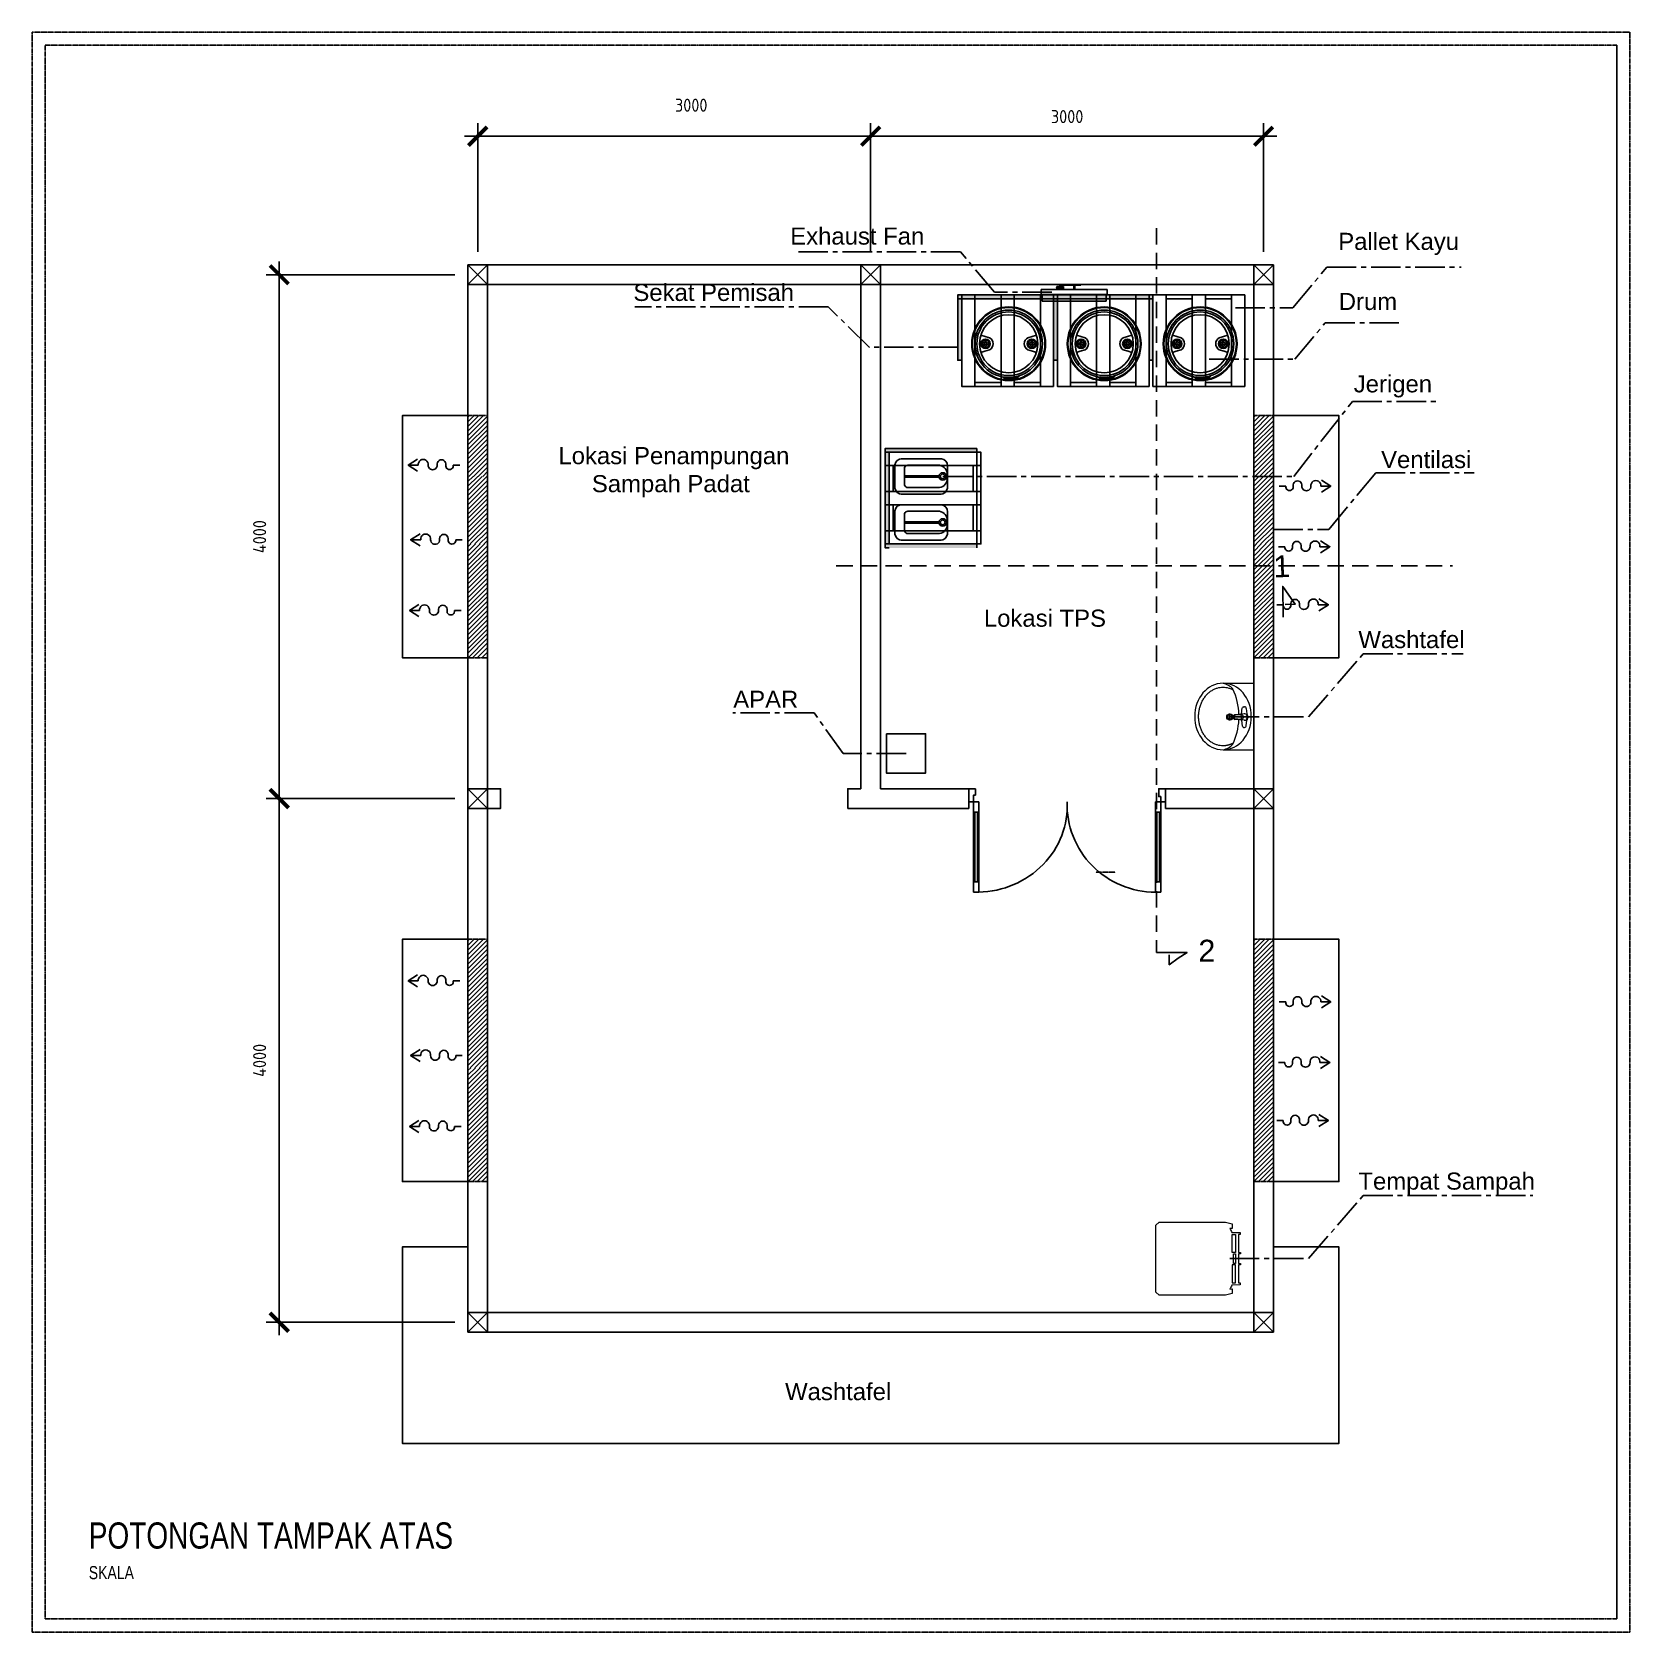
# Model space of a CAD drawing. Header units: millimetres. Extents: x 19989 to 114677, y -6335 to 49043.
# Drawn here: x 67060 to 79260, y 11248 to 23468 of the extents above; entities that cross this region are included whole.
import ezdxf

# ---------------------------------------------------------------- set-up
doc = ezdxf.new("R2010")
doc.units = ezdxf.units.MM
doc.header["$MEASUREMENT"] = 0
doc.linetypes.add('( Hidden )', pattern=[0.375, 0.25, -0.125])
doc.linetypes.add('CENTER2', pattern=[1.125, 0.75, -0.125, 0.125, -0.125])
doc.layers.get('Defpoints').update_dxf_attribs({"lineweight": 0})
doc.layers.add('001_Dark_1 10', color=7, linetype='Continuous', lineweight=0)
for name, color, linetype in [('A-DIM', 15, 'Continuous'), ('A-Door', 150, 'Continuous'), ('A-Glaz', 92, 'Continuous'), ('Edges', 7, 'Continuous')]:
    doc.layers.add(name, color=color, linetype=linetype)
doc.styles.add('ISO9', font='iso9.shx')
doc.styles.get("Standard").update_dxf_attribs({"font": 'arial.ttf'})
doc.styles.add('THAI', font='', dxfattribs={"width": 0.8})
doc.styles.get('THAI').set_extended_font_data('VNI-Avo')
doc.dimstyles.new('DIM100', dxfattribs={"dimscale": 100, "dimtxt": 1, "dimasz": 1, "dimexe": 1, "dimexo": 1, "dimgap": 1, "dimtad": 1, "dimdec": 0, "dimzin": 0, "dimdsep": 46, "dimtxsty": 'ISO9', "dimblk1": 'TICK', "dimblk2": 'TICK', "dimsah": 1, "dimcen": 0.09, "dimclrd": 15, "dimclre": 15, "dimclrt": 1, "dimadec": 0, "dimazin": 0, "dimtfac": 1, "dimtdec": 0, "dimtofl": 0, "dimtmove": 2, "dimatfit": 3, "dimldrblk": 'TICK', "dimfxl": 1, "dimtolj": 1, "dimtzin": 0, "dimarcsym": 0})

msp = doc.modelspace()

# ---------------------------------------------------------------- texts
at = {"color": 3}
for s, p in [('Exhaust Fan', (72849.1, 21844.2)), ('Pallet Kayu', (77032.9, 21803.7)), ('Sekat Pemisah', (71651.7, 21413.9)), ('Drum ', (77037, 21344.9)), ('Jerigen', (77151.2, 20715.7)), ('Lokasi Penampungan ', (71079.1, 20167.4)), ('Ventilasi', (77360.2, 20137.5)), ('Sampah Padat', (71334.6, 19953.5)), ('Lokasi TPS', (74327.6, 18925.9)), ('Washtafel', (77186.8, 18762.7)), ('APAR ', (72414, 18306.5)), ('Tempat Sampah', (77186.8, 14626.7)), ('Washtafel', (72809.8, 13019.1))]:
    msp.add_text(s, height=130.51, dxfattribs=at).set_placement(p)
at = {"color": 251, "true_color": 0x636466}
msp.add_text('1', height=166.9, rotation=1.58956, dxfattribs=at).set_placement((76539.9, 19302.4))
msp.add_text('2', height=166.9, dxfattribs=at).set_placement((75965, 16368.3))
at = {"linetype": 'CENTER2', "insert": (67493.4, 12085.2), "char_height": 200, "attachment_point": 1, "style": 'THAI'}
msp.add_mtext_dynamic_manual_height_columns('POTONGAN TAMPAK ATAS\\P{\\H0.5x;SKALA}', width=7448.993, gutter_width=4040.3, heights=[0], dxfattribs=at)

# ---------------------------------------------------------------- blocks, each defined once
blk = doc.blocks.new('TICK')
at = {"color": 2}
blk.add_line((-1, 0), (1, 0), dxfattribs=at)
at = {"color": 2, "const_width": 0.3, "flags": 128}
blk.add_lwpolyline([(-0.71, -0.71), (0.71, 0.71)], dxfattribs=at)
blk = doc.blocks.new('*D17')
at = {"layer": 'A-DIM', "color": 15, "lineweight": -2, "transparency": 16777216}
for p, q in [((73463, 21789), (73463, 22772)), ((76463, 21789), (76463, 22772)), ((73563, 22672), (76363, 22672))]:
    blk.add_line(p, q, dxfattribs=at)
at = {"layer": 'Defpoints', "color": 0, "transparency": 16777216}
for p in [(76463, 22672), (73463, 21689), (76463, 21689)]:
    blk.add_point(p, dxfattribs=at)
at = {"layer": 'A-DIM', "color": 15, "lineweight": -2, "transparency": 16777216, "xscale": 100, "yscale": 100, "zscale": 100, "rotation": 180}
blk.add_blockref('TICK', (73463, 22672), dxfattribs=at)
at = {"layer": 'A-DIM', "color": 15, "lineweight": -2, "transparency": 16777216, "xscale": 100, "yscale": 100, "zscale": 100}
blk.add_blockref('TICK', (76463, 22672), dxfattribs=at)
at = {"layer": 'A-DIM', "color": 1, "transparency": 16777216, "insert": (74963, 22822), "char_height": 100, "attachment_point": 5, "style": 'ISO9'}
blk.add_mtext('\\A1;3000', dxfattribs=at)
blk = doc.blocks.new('A$C33FC0FF0')
at = {"lineweight": 5}
for p, q in [((0, 0.451), (0.508, 0.451)), ((0, 0.216), (0, 0.451)), ((0.179, 0.373), (0.179, 0.381)), ((0.193, 0.394), (0.234, 0.398)), ((0.234, 0.38), (0.24, 0.306)), ((0.283, 0.38), (0.277, 0.306)), ((0.324, 0.394), (0.283, 0.398)), ((0.337, 0.373), (0.337, 0.381)), ((0.508, 0.216), (0.508, 0.451)), ((0.235, 0.357), (0.189, 0.363)), ((0.284, 0.267), (0.232, 0.267)), ((0.241, 0.356), (0.245, 0.306)), ((0.248, 0.297), (0.25, 0.284)), ((0.258, 0.336), (0.258, 0.239)), ((0.268, 0.297), (0.266, 0.284)), ((0.276, 0.355), (0.271, 0.306)), ((0.281, 0.357), (0.327, 0.363))]:
    blk.add_line(p, q, dxfattribs=at)
for radius in [0.0238, 0.0218, 0.0168]:
    blk.add_circle((0.257, 0.268), radius, dxfattribs=at)
for centre, radius, start, end in [((0.192, 0.381), 0.0129, 87.0247, 181.3762), ((0.19, 0.375), 0.0115, 188.6096, 263.9713), ((0.258, 0.38), 0.0249, 351.5466, 188.4534), ((0.233, 0.41), 0.0115, 274.681, 310.7525), ((0.258, 0.38), 0.0277, 49.1745, 130.7525), ((0.258, 0.38), 0.0219, 37.1419, 142.8581), ((0.258, 0.355), 0.0175, 352.5304, 188.6494), ((0.284, 0.41), 0.0115, 229.1745, 265.319), ((0.324, 0.381), 0.0129, 358.6238, 92.9753), ((0.326, 0.375), 0.0115, 276.0287, 351.3904), ((0.136, 0.189), 0.138, 131.9061, 168.5305), ((0.255, -0.167), 0.505, 91.752, 114.6686), ((0.258, 0.315), 0.0207, 206.0612, 333.9388), ((0.243, 0.359), 0.00379, 241.8872, 322.8859), ((0.258, 0.313), 0.015, 209.6977, 330.3023), ((0.26, 0.377), 0.0251, 235.2792, 265.1488), ((0.258, 0.291), 0.0104, 220.6132, 319.3868), ((0.256, 0.38), 0.0276, 274.5723, 303.0138), ((0.274, 0.359), 0.00379, 217.1141, 298.1128), ((0.255, -0.167), 0.505, 65.3314, 87.4489), ((0.373, 0.189), 0.138, 11.4697, 48.0939)]:
    blk.add_arc(centre, radius, start, end, dxfattribs=at)
at = {"lineweight": 5, "extrusion": (5.55112e-17, -3.33067e-16, -1)}
blk.add_ellipse((0.254, 0.216), major_axis=(0.254, 0), ratio=0.850394, dxfattribs=at)
at = {"lineweight": 5}
blk.add_open_spline([(0.457, 0.295), (0.458, 0.293), (0.459, 0.291), (0.46, 0.288), (0.461, 0.287), (0.462, 0.285), (0.462, 0.284), (0.463, 0.283), (0.463, 0.283), (0.463, 0.282), (0.464, 0.281), (0.464, 0.28), (0.465, 0.279), (0.466, 0.277), (0.466, 0.276), (0.467, 0.274), (0.467, 0.273), (0.468, 0.271), (0.468, 0.27), (0.469, 0.268), (0.469, 0.267), (0.47, 0.265), (0.47, 0.265), (0.47, 0.264), (0.47, 0.264), (0.471, 0.263), (0.471, 0.262), (0.471, 0.261), (0.471, 0.261), (0.472, 0.26), (0.472, 0.26), (0.472, 0.26), (0.472, 0.259), (0.472, 0.258), (0.472, 0.258), (0.473, 0.257), (0.473, 0.256), (0.473, 0.255), (0.473, 0.255), (0.473, 0.253), (0.474, 0.252), (0.474, 0.25), (0.474, 0.249), (0.475, 0.247), (0.475, 0.247), (0.475, 0.245), (0.475, 0.244), (0.476, 0.242), (0.476, 0.241), (0.476, 0.239), (0.476, 0.238), (0.477, 0.236), (0.477, 0.235), (0.477, 0.233), (0.477, 0.232), (0.477, 0.229), (0.478, 0.228), (0.478, 0.224), (0.478, 0.222), (0.478, 0.219), (0.478, 0.218), (0.478, 0.217), (0.478, 0.216), (0.478, 0.216), (0.478, 0.202), (0.476, 0.187), (0.469, 0.164), (0.466, 0.157), (0.459, 0.141), (0.455, 0.134), (0.449, 0.125), (0.448, 0.123), (0.443, 0.116), (0.439, 0.111), (0.428, 0.099), (0.421, 0.092), (0.407, 0.08), (0.399, 0.074), (0.383, 0.064), (0.374, 0.059), (0.356, 0.05), (0.347, 0.047), (0.329, 0.04), (0.319, 0.038), (0.305, 0.035), (0.3, 0.034), (0.291, 0.032), (0.286, 0.032), (0.277, 0.031), (0.272, 0.03), (0.263, 0.03), (0.259, 0.03), (0.254, 0.03), (0.254, 0.03), (0.249, 0.03), (0.245, 0.03), (0.236, 0.03), (0.231, 0.031), (0.222, 0.032), (0.217, 0.032), (0.208, 0.034), (0.203, 0.035), (0.189, 0.038), (0.179, 0.04), (0.161, 0.047), (0.152, 0.05), (0.134, 0.059), (0.125, 0.064), (0.109, 0.074), (0.101, 0.08), (0.087, 0.092), (0.08, 0.099), (0.068, 0.112), (0.062, 0.119), (0.053, 0.134), (0.049, 0.141), (0.042, 0.157), (0.039, 0.164), (0.032, 0.187), (0.03, 0.202), (0.03, 0.23), (0.032, 0.245), (0.039, 0.268), (0.042, 0.275), (0.047, 0.287), (0.049, 0.291), (0.051, 0.294)], degree=3, knots=[2.909358, 2.909358, 2.909358, 2.909358, 3.057135, 3.057135, 3.131023, 3.131023, 3.204911, 3.204911, 3.223577, 3.223577, 3.278799, 3.278799, 3.352687, 3.352687, 3.426575, 3.426575, 3.500463, 3.500463, 3.574351, 3.574351, 3.64824, 3.64824, 3.685184, 3.685184, 3.722128, 3.722128, 3.759072, 3.759072, 3.796016, 3.796016, 3.796675, 3.796675, 3.83296, 3.83296, 3.869904, 3.869904, 3.906848, 3.906848, 3.943792, 3.943792, 4.01768, 4.01768, 4.091568, 4.091568, 4.165457, 4.165457, 4.239345, 4.239345, 4.313233, 4.313233, 4.387121, 4.387121, 4.461009, 4.461009, 4.534897, 4.534897, 4.682673, 4.682673, 4.83045, 4.83045, 4.904338, 4.904338, 4.942871, 4.942871, 4.942871, 5.090647, 5.090647, 5.164535, 5.164535, 5.238424, 5.238424, 5.257089, 5.257089, 5.312312, 5.312312, 5.3862, 5.3862, 5.460088, 5.460088, 5.533976, 5.533976, 5.607864, 5.607864, 5.681752, 5.681752, 5.718696, 5.718696, 5.755641, 5.755641, 5.792585, 5.792585, 5.829529, 5.829529, 5.830188, 5.830188, 5.866473, 5.866473, 5.903417, 5.903417, 5.940361, 5.940361, 5.977305, 5.977305, 6.051193, 6.051193, 6.125081, 6.125081, 6.198969, 6.198969, 6.272857, 6.272857, 6.346746, 6.346746, 6.420634, 6.420634, 6.494522, 6.494522, 6.56841, 6.56841, 6.716186, 6.716186, 6.863963, 6.863963, 6.937851, 6.937851, 6.976384, 6.976384, 6.976384, 6.976384], dxfattribs=at)
blk = doc.blocks.new('*D18')
at = {"layer": 'A-DIM', "color": 15, "lineweight": -2, "transparency": 16777216}
for p, q in [((70463, 21789), (70463, 22772)), ((73463, 21789), (73463, 22772)), ((73363, 22672), (70563, 22672))]:
    blk.add_line(p, q, dxfattribs=at)
at = {"layer": 'Defpoints', "color": 0, "transparency": 16777216}
for p in [(70463, 22672), (70463, 21689), (73463, 21689)]:
    blk.add_point(p, dxfattribs=at)
at = {"layer": 'A-DIM', "color": 15, "lineweight": -2, "transparency": 16777216, "xscale": 100, "yscale": 100, "zscale": 100, "rotation": 180}
blk.add_blockref('TICK', (70463, 22672), dxfattribs=at)
at = {"layer": 'A-DIM', "color": 15, "lineweight": -2, "transparency": 16777216, "xscale": 100, "yscale": 100, "zscale": 100}
blk.add_blockref('TICK', (73463, 22672), dxfattribs=at)
at = {"layer": 'A-DIM', "color": 1, "transparency": 16777216, "insert": (72093, 22909), "char_height": 100, "attachment_point": 5, "style": 'ISO9'}
blk.add_mtext('\\A1;3000', dxfattribs=at)
blk = doc.blocks.new('*D19')
at = {"layer": 'A-DIM', "color": 15, "lineweight": -2, "transparency": 16777216}
for p, q in [((70288, 21614), (68848, 21614)), ((68948, 21514), (68948, 17714)), ((70288, 17614), (68848, 17614))]:
    blk.add_line(p, q, dxfattribs=at)
at = {"layer": 'Defpoints', "color": 0, "transparency": 16777216}
for p in [(70388, 21614), (68948, 17614), (70388, 17614)]:
    blk.add_point(p, dxfattribs=at)
at = {"layer": 'A-DIM', "color": 15, "lineweight": -2, "transparency": 16777216, "xscale": 100, "yscale": 100, "zscale": 100}
for p, rotation in [((68948, 21614), 90), ((68948, 17614), 270)]:
    blk.add_blockref('TICK', p, dxfattribs=dict(at, rotation=rotation))
at = {"layer": 'A-DIM', "color": 1, "transparency": 16777216, "insert": (68798, 19614), "char_height": 100, "attachment_point": 5, "rotation": 90, "style": 'ISO9'}
blk.add_mtext('\\A1;4000', dxfattribs=at)
blk = doc.blocks.new('*D20')
at = {"layer": 'A-DIM', "color": 15, "lineweight": -2, "transparency": 16777216}
for p, q in [((70288, 17614), (68848, 17614)), ((68948, 17514), (68948, 13714)), ((70288, 13614), (68848, 13614))]:
    blk.add_line(p, q, dxfattribs=at)
at = {"layer": 'Defpoints', "color": 0, "transparency": 16777216}
for p in [(70388, 17614), (68948, 13614), (70388, 13614)]:
    blk.add_point(p, dxfattribs=at)
at = {"layer": 'A-DIM', "color": 15, "lineweight": -2, "transparency": 16777216, "xscale": 100, "yscale": 100, "zscale": 100}
for p, rotation in [((68948, 17614), 90), ((68948, 13614), 270)]:
    blk.add_blockref('TICK', p, dxfattribs=dict(at, rotation=rotation))
at = {"layer": 'A-DIM', "color": 1, "transparency": 16777216, "insert": (68798, 15614), "char_height": 100, "attachment_point": 5, "rotation": 90, "style": 'ISO9'}
blk.add_mtext('\\A1;4000', dxfattribs=at)
blk = doc.blocks.new('plasticwaterdrumplan')
at = {"layer": 'Edges'}
for p, q in [((19.15, 3.55), (22, 2.66)), ((19.8, 0.65), (19.83, 0.88)), ((19.83, 0.42), (19.8, 0.65)), ((19.83, 0.88), (19.88, 1)), ((19.88, 0.3), (19.83, 0.42)), ((19.88, 1), (20.09, 0.86)), ((19.88, 0.3), (20.09, 0.44)), ((20.09, 0.86), (20.13, 0.97)), ((20.13, 0.33), (20.09, 0.44)), ((20.13, 0.97), (20.23, 1.1)), ((20.23, 0.2), (20.13, 0.33)), ((20.23, 1.1), (20.36, 1.2)), ((20.36, 0.1), (20.23, 0.2)), ((20.33, 1.45), (20.45, 1.5)), ((20.33, 1.45), (20.47, 1.24)), ((20.33, -0.15), (20.47, 0.06)), ((20.36, 1.2), (20.47, 1.24)), ((20.47, 0.06), (20.36, 0.1)), ((20.45, 1.5), (20.68, 1.53)), ((20.68, 1.53), (20.91, 1.5)), ((20.68, 1.01), (20.77, 1)), ((21.03, 1.45), (20.89, 1.24)), ((20.89, 1.24), (21, 1.2)), ((21, 0.1), (20.89, 0.06)), ((21.03, -0.15), (20.89, 0.06)), ((20.91, 1.5), (21.03, 1.45)), ((21, 1.2), (21.13, 1.1)), ((21.13, 0.2), (21, 0.1)), ((21.13, 1.1), (21.23, 0.97)), ((21.23, 0.33), (21.13, 0.2)), ((21.23, 0.97), (21.27, 0.86)), ((21.27, 0.44), (21.23, 0.33)), ((21.48, 1), (21.27, 0.86)), ((21.48, 0.3), (21.27, 0.44)), ((21.48, 1), (21.53, 0.88)), ((21.53, 0.42), (21.48, 0.3)), ((21.53, 0.88), (21.56, 0.65)), ((21.56, 0.65), (21.53, 0.42)), ((37.52, 3.55), (34.66, 2.66)), ((35.13, 0.88), (35.1, 0.65)), ((35.1, 0.65), (35.13, 0.42)), ((35.19, 1), (35.13, 0.88)), ((35.13, 0.42), (35.19, 0.3)), ((35.19, 1), (35.39, 0.86)), ((35.19, 0.3), (35.39, 0.44)), ((35.44, 0.97), (35.39, 0.86)), ((35.39, 0.44), (35.44, 0.33)), ((35.54, 1.1), (35.44, 0.97)), ((35.44, 0.33), (35.54, 0.2)), ((35.67, 1.2), (35.54, 1.1)), ((35.54, 0.2), (35.67, 0.1)), ((35.76, 1.5), (35.63, 1.45)), ((35.63, 1.45), (35.78, 1.24)), ((35.63, -0.15), (35.78, 0.06)), ((35.78, 1.24), (35.67, 1.2)), ((35.67, 0.1), (35.78, 0.06)), ((35.99, 1.53), (35.76, 1.5)), ((35.99, 1.01), (35.89, 1)), ((36.22, 1.5), (35.99, 1.53)), ((36.34, 1.45), (36.2, 1.24)), ((36.3, 1.2), (36.2, 1.24)), ((36.2, 0.06), (36.3, 0.1)), ((36.34, -0.15), (36.2, 0.06)), ((36.34, 1.45), (36.22, 1.5)), ((36.44, 1.1), (36.3, 1.2)), ((36.3, 0.1), (36.44, 0.2)), ((36.54, 0.97), (36.44, 1.1)), ((36.44, 0.2), (36.54, 0.33)), ((36.58, 0.86), (36.54, 0.97)), ((36.54, 0.33), (36.58, 0.44)), ((36.79, 1), (36.58, 0.86)), ((36.79, 0.3), (36.58, 0.44)), ((36.84, 0.88), (36.79, 1)), ((36.79, 0.3), (36.84, 0.42)), ((36.87, 0.65), (36.84, 0.88)), ((36.84, 0.42), (36.87, 0.65)), ((20.41, -1.85), (19.15, -2.26)), ((20.45, -0.2), (20.33, -0.15)), ((20.41, -1.85), (22, -1.35)), ((20.68, -0.23), (20.45, -0.2)), ((20.91, -0.2), (20.68, -0.23)), ((21.03, -0.15), (20.91, -0.2)), ((36.26, -1.85), (34.66, -1.35)), ((35.63, -0.15), (35.76, -0.2)), ((35.76, -0.2), (35.99, -0.23)), ((35.99, -0.23), (36.22, -0.2)), ((36.22, -0.2), (36.34, -0.15)), ((36.26, -1.85), (37.52, -2.26)), ((25.72, -10.23), (26.59, -10.46)), ((25.73, -10.21), (26.78, -10.49)), ((26.36, -10.41), (26.54, -10.46)), ((26.36, -10.43), (26.53, -10.48)), ((26.54, -10.46), (26.53, -10.48)), ((26.54, -10.46), (26.59, -10.47)), ((26.59, -10.46), (26.6, -10.46)), ((26.6, -10.48), (26.59, -10.47)), ((26.62, -10.47), (26.6, -10.46)), ((26.6, -10.46), (26.75, -10.5)), ((26.61, -10.48), (26.6, -10.48)), ((26.61, -10.48), (26.61, -10.49)), ((26.62, -10.5), (26.61, -10.49)), ((26.63, -10.48), (26.62, -10.47)), ((26.62, -10.47), (26.62, -10.47)), ((26.63, -10.5), (26.62, -10.5)), ((26.64, -10.49), (26.63, -10.48)), ((26.63, -10.51), (26.63, -10.5)), ((26.64, -10.52), (26.63, -10.51)), ((26.65, -10.5), (26.64, -10.49)), ((26.64, -10.49), (26.64, -10.49)), ((26.64, -10.53), (26.64, -10.52)), ((26.64, -10.54), (26.64, -10.53)), ((26.64, -10.57), (26.65, -10.54)), ((26.65, -10.54), (26.64, -10.54)), ((26.64, -10.59), (26.64, -10.57)), ((26.65, -10.61), (26.64, -10.59)), ((26.65, -10.51), (26.65, -10.5)), ((26.66, -10.52), (26.65, -10.51)), ((26.65, -10.51), (26.65, -10.51)), ((26.65, -10.54), (26.67, -10.53)), ((26.66, -10.53), (26.65, -10.55)), ((26.65, -10.55), (26.65, -10.54)), ((26.65, -10.55), (26.65, -10.55)), ((26.66, -10.53), (26.66, -10.52)), ((26.67, -10.56), (26.66, -10.57)), ((26.66, -10.57), (26.66, -10.59)), ((26.66, -10.59), (26.66, -10.6)), ((26.67, -10.53), (26.69, -10.51)), ((26.68, -10.54), (26.67, -10.56)), ((26.7, -10.53), (26.68, -10.54)), ((26.69, -10.51), (26.72, -10.5)), ((26.7, -10.56), (26.69, -10.59)), ((26.69, -10.59), (26.7, -10.63)), ((26.72, -10.53), (26.7, -10.53)), ((26.72, -10.54), (26.7, -10.56)), ((26.72, -10.5), (26.75, -10.5)), ((26.74, -10.52), (26.72, -10.53)), ((26.75, -10.53), (26.72, -10.54)), ((26.77, -10.53), (26.74, -10.52)), ((26.75, -10.5), (26.77, -10.5)), ((26.75, -10.5), (26.77, -10.51)), ((26.78, -10.54), (26.75, -10.53)), ((26.77, -10.5), (26.8, -10.51)), ((26.8, -10.51), (26.77, -10.51)), ((26.79, -10.54), (26.77, -10.53)), ((26.78, -10.49), (27.01, -10.56)), ((26.78, -10.49), (26.8, -10.51)), ((26.78, -10.54), (26.8, -10.55)), ((26.81, -10.55), (26.79, -10.54)), ((26.8, -10.51), (26.82, -10.53)), ((26.81, -10.55), (26.8, -10.55)), ((26.81, -10.55), (26.81, -10.55)), ((26.81, -10.55), (26.85, -10.56)), ((26.82, -10.53), (26.84, -10.55)), ((26.84, -10.55), (26.85, -10.56)), ((26.85, -10.56), (27.07, -10.63)), ((30.28, -10.5), (29.8, -10.63)), ((30.28, -10.5), (29.8, -10.63)), ((30.28, -10.51), (29.81, -10.63)), ((30.28, -10.51), (29.81, -10.64)), ((30.29, -10.51), (29.81, -10.64)), ((29.81, -10.65), (30.29, -10.52)), ((30.76, -10.36), (30.28, -10.5)), ((30.76, -10.37), (30.28, -10.51)), ((30.76, -10.37), (30.28, -10.5)), ((30.76, -10.37), (30.28, -10.51)), ((30.29, -10.52), (30.76, -10.38)), ((30.76, -10.38), (30.29, -10.51)), ((30.76, -10.36), (31.23, -10.22)), ((30.76, -10.38), (31.3, -10.22)), ((31.23, -10.22), (30.76, -10.37)), ((31.23, -10.22), (30.76, -10.37)), ((31.24, -10.23), (30.76, -10.38)), ((31.23, -10.23), (30.76, -10.37)), ((30.8, -10.67), (31.26, -10.46)), ((31.27, -10.46), (30.8, -10.67)), ((31.27, -10.46), (30.8, -10.68)), ((31.28, -10.47), (30.81, -10.69)), ((31.27, -10.47), (30.81, -10.68)), ((31.28, -10.47), (30.81, -10.68)), ((31.26, -10.21), (31.23, -10.22)), ((31.26, -10.21), (31.23, -10.22)), ((31.27, -10.21), (31.23, -10.22)), ((31.27, -10.22), (31.23, -10.23)), ((31.27, -10.22), (31.24, -10.23)), ((31.26, -10.21), (31.3, -10.2)), ((31.3, -10.2), (31.26, -10.21)), ((31.26, -10.46), (31.33, -10.42)), ((31.3, -10.2), (31.27, -10.21)), ((31.3, -10.21), (31.27, -10.22)), ((31.3, -10.21), (31.27, -10.22)), ((31.3, -10.44), (31.27, -10.46)), ((31.31, -10.45), (31.27, -10.46)), ((31.31, -10.45), (31.27, -10.47)), ((31.31, -10.45), (31.28, -10.47)), ((31.31, -10.45), (31.28, -10.47)), ((31.3, -10.2), (31.33, -10.19)), ((31.33, -10.19), (31.3, -10.2)), ((31.33, -10.19), (31.3, -10.2)), ((31.34, -10.2), (31.3, -10.21)), ((31.33, -10.2), (31.3, -10.21)), ((31.3, -10.22), (31.34, -10.21)), ((31.34, -10.43), (31.3, -10.44)), ((31.34, -10.43), (31.31, -10.45)), ((31.35, -10.43), (31.31, -10.45)), ((31.35, -10.43), (31.31, -10.45)), ((31.31, -10.45), (31.35, -10.44)), ((31.36, -10.18), (31.33, -10.19)), ((31.37, -10.18), (31.33, -10.19)), ((31.37, -10.18), (31.33, -10.19)), ((31.37, -10.19), (31.33, -10.2)), ((31.33, -10.42), (31.4, -10.39)), ((31.34, -10.21), (31.4, -10.19)), ((31.37, -10.19), (31.34, -10.2)), ((31.38, -10.41), (31.34, -10.43)), ((31.37, -10.41), (31.34, -10.43)), ((31.38, -10.41), (31.35, -10.43)), ((31.35, -10.44), (31.39, -10.42)), ((31.38, -10.42), (31.35, -10.43)), ((31.4, -10.17), (31.36, -10.18)), ((31.4, -10.17), (31.37, -10.18)), ((31.4, -10.18), (31.37, -10.19)), ((31.4, -10.18), (31.37, -10.18)), ((31.4, -10.18), (31.37, -10.19)), ((31.41, -10.39), (31.37, -10.41)), ((31.41, -10.39), (31.38, -10.41)), ((31.42, -10.4), (31.38, -10.42)), ((31.42, -10.4), (31.38, -10.41)), ((31.42, -10.4), (31.39, -10.42)), ((31.4, -10.17), (31.43, -10.16)), ((31.43, -10.16), (31.4, -10.17)), ((31.44, -10.17), (31.4, -10.18)), ((31.43, -10.17), (31.4, -10.18)), ((31.43, -10.17), (31.4, -10.18)), ((31.4, -10.19), (31.44, -10.18)), ((31.4, -10.39), (31.44, -10.37)), ((31.45, -10.37), (31.41, -10.39)), ((31.44, -10.37), (31.41, -10.39)), ((31.42, -10.4), (31.46, -10.38)), ((31.45, -10.38), (31.42, -10.4)), ((31.45, -10.38), (31.42, -10.4)), ((31.47, -10.15), (31.43, -10.16)), ((31.47, -10.15), (31.43, -10.16)), ((31.47, -10.16), (31.43, -10.17)), ((31.47, -10.16), (31.43, -10.17)), ((31.44, -10.18), (31.5, -10.16)), ((31.47, -10.17), (31.44, -10.17)), ((31.44, -10.37), (31.51, -10.33)), ((31.48, -10.35), (31.44, -10.37)), ((31.48, -10.36), (31.45, -10.37)), ((31.49, -10.36), (31.45, -10.38)), ((31.49, -10.36), (31.45, -10.38)), ((31.46, -10.38), (31.49, -10.36)), ((31.5, -10.14), (31.47, -10.15)), ((31.5, -10.15), (31.47, -10.16)), ((31.5, -10.15), (31.47, -10.15)), ((31.5, -10.15), (31.47, -10.16)), ((31.5, -10.16), (31.47, -10.17)), ((31.51, -10.33), (31.48, -10.35)), ((31.52, -10.34), (31.48, -10.36)), ((31.53, -10.34), (31.49, -10.36)), ((31.52, -10.34), (31.49, -10.36)), ((31.52, -10.34), (31.49, -10.36)), ((31.5, -10.14), (31.53, -10.13)), ((31.54, -10.14), (31.5, -10.15)), ((31.54, -10.14), (31.5, -10.15)), ((31.53, -10.14), (31.5, -10.15)), ((31.5, -10.16), (31.54, -10.15)), ((31.54, -10.15), (31.5, -10.16)), ((31.51, -10.33), (31.54, -10.31)), ((31.55, -10.32), (31.51, -10.33)), ((31.56, -10.32), (31.52, -10.34)), ((31.55, -10.32), (31.52, -10.34)), ((31.56, -10.32), (31.52, -10.34)), ((31.57, -10.13), (31.53, -10.13)), ((31.57, -10.13), (31.53, -10.14)), ((31.56, -10.33), (31.53, -10.34)), ((31.57, -10.13), (31.54, -10.14)), ((31.57, -10.14), (31.54, -10.15)), ((31.57, -10.14), (31.54, -10.14)), ((31.54, -10.15), (31.59, -10.14)), ((31.54, -10.31), (31.61, -10.27)), ((31.59, -10.3), (31.55, -10.32)), ((31.58, -10.3), (31.55, -10.32)), ((31.59, -10.3), (31.56, -10.32)), ((31.59, -10.3), (31.56, -10.32)), ((31.56, -10.33), (31.6, -10.31)), ((31.6, -10.12), (31.57, -10.13)), ((31.6, -10.12), (31.57, -10.13)), ((31.6, -10.13), (31.57, -10.14)), ((31.6, -10.13), (31.57, -10.13)), ((31.59, -10.14), (31.57, -10.14)), ((31.61, -10.28), (31.58, -10.3)), ((31.6, -10.13), (31.59, -10.14)), ((31.59, -10.14), (31.6, -10.14)), ((31.61, -10.14), (31.59, -10.14)), ((31.59, -10.14), (31.59, -10.14)), ((31.62, -10.28), (31.59, -10.3)), ((31.62, -10.28), (31.59, -10.3)), ((31.63, -10.29), (31.59, -10.3)), ((31.6, -10.12), (31.63, -10.13)), ((31.63, -10.13), (31.6, -10.12)), ((31.6, -10.12), (31.6, -10.12)), ((31.62, -10.13), (31.6, -10.12)), ((31.6, -10.12), (31.6, -10.13)), ((31.62, -10.13), (31.6, -10.13)), ((31.62, -10.13), (31.6, -10.13)), ((31.6, -10.13), (31.6, -10.13)), ((31.6, -10.14), (31.62, -10.15)), ((31.63, -10.29), (31.6, -10.31)), ((31.63, -10.15), (31.61, -10.14)), ((31.61, -10.27), (31.66, -10.24)), ((31.65, -10.26), (31.61, -10.28)), ((31.64, -10.14), (31.62, -10.13)), ((31.64, -10.14), (31.62, -10.13)), ((31.62, -10.13), (31.62, -10.13)), ((31.65, -10.14), (31.62, -10.13)), ((31.62, -10.13), (31.62, -10.13)), ((31.62, -10.13), (31.63, -10.13)), ((31.62, -10.15), (31.64, -10.16)), ((31.65, -10.26), (31.62, -10.28)), ((31.66, -10.26), (31.62, -10.28)), ((31.65, -10.13), (31.63, -10.13)), ((31.63, -10.13), (31.63, -10.13)), ((31.65, -10.14), (31.63, -10.13)), ((31.65, -10.16), (31.63, -10.15)), ((31.66, -10.27), (31.63, -10.29)), ((31.66, -10.27), (31.63, -10.29)), ((31.66, -10.15), (31.64, -10.14)), ((31.65, -10.14), (31.64, -10.14)), ((31.64, -10.14), (31.64, -10.14)), ((31.65, -10.15), (31.64, -10.14)), ((31.64, -10.16), (31.65, -10.17)), ((31.67, -10.15), (31.65, -10.13)), ((31.65, -10.14), (31.65, -10.13)), ((31.67, -10.15), (31.65, -10.14)), ((31.67, -10.15), (31.65, -10.14)), ((31.65, -10.14), (31.65, -10.14)), ((31.67, -10.17), (31.65, -10.15)), ((31.66, -10.15), (31.65, -10.15)), ((31.66, -10.17), (31.65, -10.16)), ((31.65, -10.17), (31.66, -10.19)), ((31.67, -10.24), (31.65, -10.26)), ((31.68, -10.24), (31.65, -10.26)), ((31.67, -10.15), (31.66, -10.15)), ((31.68, -10.16), (31.66, -10.15)), ((31.67, -10.18), (31.66, -10.17)), ((31.66, -10.19), (31.67, -10.2)), ((31.67, -10.23), (31.66, -10.24)), ((31.66, -10.24), (31.67, -10.24)), ((31.66, -10.27), (31.7, -10.25)), ((31.69, -10.25), (31.66, -10.26)), ((31.69, -10.25), (31.66, -10.27)), ((31.7, -10.25), (31.66, -10.27)), ((31.67, -10.15), (31.69, -10.16)), ((31.67, -10.15), (31.67, -10.15)), ((31.68, -10.16), (31.67, -10.15)), ((31.67, -10.15), (31.67, -10.15)), ((31.68, -10.16), (31.67, -10.15)), ((31.67, -10.17), (31.68, -10.16)), ((31.68, -10.18), (31.67, -10.17)), ((31.68, -10.2), (31.67, -10.18)), ((31.67, -10.2), (31.67, -10.22)), ((31.67, -10.22), (31.67, -10.23)), ((31.67, -10.24), (31.68, -10.23)), ((31.67, -10.24), (31.68, -10.24)), ((31.68, -10.16), (31.69, -10.16)), ((31.7, -10.18), (31.68, -10.16)), ((31.68, -10.16), (31.68, -10.16)), ((31.68, -10.16), (31.68, -10.16)), ((31.69, -10.18), (31.68, -10.16)), ((31.69, -10.18), (31.68, -10.16)), ((31.69, -10.2), (31.68, -10.18)), ((31.69, -10.18), (31.68, -10.18)), ((31.68, -10.21), (31.68, -10.2)), ((31.68, -10.23), (31.68, -10.21)), ((31.68, -10.24), (31.69, -10.23)), ((31.68, -10.24), (31.69, -10.25)), ((31.7, -10.17), (31.69, -10.16)), ((31.69, -10.19), (31.69, -10.18)), ((31.7, -10.19), (31.69, -10.18)), ((31.69, -10.18), (31.69, -10.18)), ((31.7, -10.18), (31.69, -10.18)), ((31.7, -10.19), (31.69, -10.19)), ((31.7, -10.21), (31.69, -10.19)), ((31.69, -10.19), (31.69, -10.2)), ((31.69, -10.21), (31.69, -10.2)), ((31.7, -10.21), (31.69, -10.21)), ((31.69, -10.23), (31.69, -10.21)), ((31.69, -10.23), (31.7, -10.21)), ((31.69, -10.25), (31.7, -10.23)), ((31.69, -10.25), (31.69, -10.23)), ((31.69, -10.23), (31.7, -10.23)), ((31.69, -10.23), (31.69, -10.23)), ((31.69, -10.25), (31.7, -10.25)), ((31.69, -10.25), (31.69, -10.25)), ((31.7, -10.19), (31.7, -10.17)), ((31.7, -10.18), (31.7, -10.17)), ((31.7, -10.19), (31.7, -10.18)), ((31.7, -10.19), (31.71, -10.21)), ((31.7, -10.19), (31.7, -10.19)), ((31.7, -10.21), (31.7, -10.19)), ((31.7, -10.21), (31.7, -10.19)), ((31.7, -10.19), (31.7, -10.19)), ((31.71, -10.21), (31.7, -10.23)), ((31.7, -10.21), (31.71, -10.21)), ((31.7, -10.23), (31.7, -10.21)), ((31.7, -10.21), (31.7, -10.21)), ((31.7, -10.21), (31.7, -10.21)), ((31.7, -10.23), (31.7, -10.21)), ((31.7, -10.25), (31.7, -10.23)), ((31.7, -10.23), (31.7, -10.23)), ((31.7, -10.25), (31.7, -10.23)), ((31.7, -10.23), (31.7, -10.23)), ((31.7, -10.25), (31.7, -10.25)), ((26.66, -10.64), (26.65, -10.61)), ((26.66, -10.6), (26.67, -10.62)), ((26.68, -10.66), (26.66, -10.64)), ((26.67, -10.62), (26.69, -10.64)), ((26.7, -10.67), (26.68, -10.66)), ((26.69, -10.64), (26.71, -10.65)), ((26.7, -10.63), (26.72, -10.65)), ((26.73, -10.68), (26.7, -10.67)), ((26.71, -10.65), (26.73, -10.66)), ((26.72, -10.65), (26.77, -10.66)), ((26.73, -10.66), (26.76, -10.67)), ((26.75, -10.69), (26.73, -10.68)), ((26.78, -10.69), (26.75, -10.69)), ((26.76, -10.67), (26.77, -10.66)), ((26.77, -10.66), (26.81, -10.68)), ((26.81, -10.68), (26.78, -10.69)), ((26.81, -10.68), (26.81, -10.68)), ((26.81, -10.68), (26.93, -10.71)), ((26.9, -10.77), (26.89, -10.83)), ((26.89, -10.83), (26.9, -10.77)), ((26.89, -10.83), (26.9, -10.88)), ((26.9, -10.88), (26.89, -10.83)), ((26.89, -10.83), (26.89, -10.83)), ((26.9, -10.83), (26.89, -10.83)), ((26.93, -10.72), (26.9, -10.77)), ((26.9, -10.77), (26.93, -10.72)), ((26.9, -10.77), (26.91, -10.77)), ((26.9, -10.83), (26.91, -10.77)), ((26.9, -10.77), (26.9, -10.77)), ((26.9, -10.83), (26.91, -10.78)), ((26.91, -10.88), (26.9, -10.83)), ((26.9, -10.88), (26.9, -10.83)), ((26.9, -10.83), (26.9, -10.83)), ((26.9, -10.88), (26.91, -10.93)), ((26.91, -10.88), (26.9, -10.88)), ((26.9, -10.88), (26.9, -10.88)), ((26.9, -10.88), (26.9, -10.88)), ((26.92, -10.93), (26.9, -10.88)), ((26.92, -10.93), (26.9, -10.88)), ((26.91, -10.78), (26.93, -10.73)), ((26.91, -10.77), (26.93, -10.73)), ((26.91, -10.77), (26.91, -10.78)), ((26.91, -10.83), (26.92, -10.78)), ((26.92, -10.78), (26.91, -10.83)), ((26.91, -10.83), (26.92, -10.88)), ((26.91, -10.88), (26.91, -10.83)), ((26.93, -10.93), (26.91, -10.88)), ((26.92, -10.93), (26.91, -10.88)), ((26.91, -10.93), (26.95, -10.98)), ((26.92, -10.93), (26.91, -10.93)), ((26.92, -10.78), (26.94, -10.73)), ((26.94, -10.73), (26.92, -10.78)), ((26.92, -10.88), (26.93, -10.93)), ((26.92, -10.93), (26.92, -10.93)), ((26.92, -10.93), (26.92, -10.93)), ((26.95, -10.98), (26.92, -10.93)), ((26.95, -10.97), (26.92, -10.93)), ((26.95, -10.98), (26.92, -10.93)), ((26.93, -10.71), (26.93, -10.72)), ((26.93, -10.72), (26.94, -10.71)), ((26.94, -10.71), (26.93, -10.71)), ((26.93, -10.73), (26.94, -10.72)), ((26.93, -10.73), (26.94, -10.72)), ((26.93, -10.73), (26.93, -10.72)), ((26.93, -10.72), (26.93, -10.72)), ((26.93, -10.73), (26.93, -10.73)), ((26.93, -10.93), (26.96, -10.97)), ((26.96, -10.97), (26.93, -10.93)), ((26.94, -10.72), (26.94, -10.71)), ((26.95, -10.72), (26.94, -10.73)), ((26.94, -10.73), (26.95, -10.72)), ((26.95, -10.72), (26.94, -10.72)), ((26.94, -10.72), (26.94, -10.72)), ((27.05, -10.75), (26.95, -10.72)), ((26.95, -10.72), (26.95, -10.72)), ((26.99, -11.01), (26.95, -10.97)), ((26.95, -10.98), (26.95, -10.97)), ((26.95, -10.98), (26.99, -11.02)), ((26.99, -11.01), (26.95, -10.98)), ((26.99, -11.01), (26.95, -10.98)), ((26.95, -10.98), (26.95, -10.98)), ((26.95, -10.98), (26.95, -10.98)), ((26.96, -10.97), (27, -11)), ((27, -11), (26.96, -10.97)), ((26.99, -11.01), (26.99, -11.01)), ((26.99, -11.01), (26.99, -11.01)), ((26.99, -11.01), (26.99, -11.02)), ((27.04, -11.03), (26.99, -11.01)), ((27.04, -11.03), (26.99, -11.01)), ((27.04, -11.04), (26.99, -11.01)), ((26.99, -11.02), (27.04, -11.04)), ((27.02, -10.78), (27, -10.85)), ((27, -10.85), (27.02, -10.91)), ((27, -11), (27.04, -11.02)), ((27.04, -11.03), (27, -11)), ((27.05, -10.75), (27.02, -10.78)), ((27.02, -10.91), (27.07, -10.96)), ((27.04, -11.02), (27.32, -11.11)), ((27.32, -11.13), (27.04, -11.03)), ((27.32, -11.12), (27.04, -11.03)), ((27.32, -11.12), (27.04, -11.03)), ((27.31, -11.13), (27.04, -11.04)), ((27.04, -11.04), (27.04, -11.04)), ((27.31, -11.13), (27.04, -11.04)), ((27.26, -10.81), (27.05, -10.75)), ((27.07, -10.63), (27.11, -10.63)), ((27.08, -10.63), (27.07, -10.63)), ((27.07, -10.96), (27.13, -10.98)), ((27.08, -10.63), (27.11, -10.63)), ((27.09, -10.64), (27.08, -10.63)), ((27.09, -10.64), (27.11, -10.63)), ((27.1, -10.64), (27.09, -10.64)), ((27.1, -10.64), (27.11, -10.64)), ((27.11, -10.64), (27.1, -10.64)), ((27.17, -10.64), (27.11, -10.63)), ((27.11, -10.63), (27.11, -10.63)), ((27.11, -10.63), (27.11, -10.63)), ((27.11, -10.63), (27.17, -10.64)), ((27.11, -10.63), (27.17, -10.64)), ((27.11, -10.64), (27.11, -10.63)), ((27.11, -10.64), (27.11, -10.64)), ((27.11, -10.64), (27.17, -10.65)), ((27.11, -10.64), (27.17, -10.65)), ((27.15, -10.65), (27.11, -10.64)), ((27.13, -10.98), (27.2, -10.96)), ((27.17, -10.66), (27.15, -10.65)), ((28.04, -10.93), (27.15, -10.65)), ((27.44, -10.69), (27.17, -10.64)), ((27.44, -10.68), (27.17, -10.64)), ((27.44, -10.68), (27.17, -10.64)), ((27.43, -10.7), (27.17, -10.65)), ((27.44, -10.69), (27.17, -10.65)), ((27.17, -10.66), (27.43, -10.7)), ((27.2, -10.96), (27.25, -10.91)), ((27.25, -10.91), (27.27, -10.85)), ((27.27, -10.85), (27.26, -10.81)), ((28, -11.04), (27.26, -10.81)), ((27.31, -11.13), (27.6, -11.21)), ((27.6, -11.2), (27.31, -11.13)), ((27.32, -11.11), (27.6, -11.19)), ((27.6, -11.19), (27.32, -11.12)), ((27.6, -11.2), (27.32, -11.12)), ((27.6, -11.2), (27.32, -11.13)), ((27.43, -10.7), (27.7, -10.74)), ((27.7, -10.73), (27.43, -10.7)), ((27.44, -10.68), (27.71, -10.72)), ((27.71, -10.72), (27.44, -10.68)), ((27.71, -10.73), (27.44, -10.69)), ((27.71, -10.72), (27.44, -10.69)), ((27.6, -11.19), (27.89, -11.24)), ((27.88, -11.25), (27.6, -11.19)), ((27.88, -11.25), (27.6, -11.2)), ((27.88, -11.25), (27.6, -11.2)), ((27.88, -11.26), (27.6, -11.2)), ((27.88, -11.26), (27.6, -11.21)), ((27.98, -10.76), (27.7, -10.73)), ((27.7, -10.74), (27.98, -10.76)), ((27.71, -10.72), (27.98, -10.74)), ((27.98, -10.75), (27.71, -10.72)), ((27.98, -10.75), (27.71, -10.72)), ((27.98, -10.75), (27.71, -10.73)), ((28.17, -11.28), (27.88, -11.25)), ((28.17, -11.29), (27.88, -11.25)), ((28.17, -11.28), (27.88, -11.25)), ((28.17, -11.29), (27.88, -11.26)), ((28.17, -11.29), (27.88, -11.26)), ((27.89, -11.24), (28.17, -11.27)), ((28.25, -10.76), (27.98, -10.74)), ((28.25, -10.77), (27.98, -10.75)), ((28.25, -10.77), (27.98, -10.75)), ((28.25, -10.76), (27.98, -10.75)), ((28.25, -10.78), (27.98, -10.76)), ((27.98, -10.76), (28.25, -10.78)), ((28.04, -11.11), (28, -11.04)), ((28.01, -11.04), (28, -11.04)), ((28.01, -11.04), (28.04, -11.1)), ((28.02, -11.05), (28.01, -11.04)), ((28.02, -11.05), (28.04, -11.1)), ((28.02, -11.05), (28.05, -11.09)), ((28.02, -11.05), (28.02, -11.05)), ((28.03, -11.05), (28.02, -11.05)), ((28.05, -11.09), (28.03, -11.05)), ((28.03, -11.05), (28.05, -11.09)), ((28.03, -11.05), (28.05, -11.09)), ((28.03, -11.05), (28.03, -11.05)), ((28.03, -11.05), (28.03, -11.05)), ((28.03, -11.05), (28.07, -11.06)), ((28.04, -10.93), (28.09, -10.9)), ((28.05, -10.93), (28.04, -10.93)), ((28.05, -11.09), (28.04, -11.1)), ((28.04, -11.1), (28.04, -11.1)), ((28.04, -11.1), (28.13, -11.12)), ((28.04, -11.1), (28.12, -11.12)), ((28.13, -11.13), (28.04, -11.11)), ((28.1, -10.9), (28.05, -10.93)), ((28.1, -10.91), (28.05, -10.93)), ((28.05, -10.93), (28.05, -10.93)), ((28.06, -10.93), (28.05, -10.93)), ((28.12, -11.11), (28.05, -11.09)), ((28.05, -11.09), (28.05, -11.09)), ((28.05, -11.09), (28.05, -11.09)), ((28.05, -11.09), (28.12, -11.12)), ((28.05, -11.09), (28.12, -11.11)), ((28.1, -10.91), (28.06, -10.93)), ((28.1, -10.91), (28.06, -10.94)), ((28.06, -10.94), (28.1, -10.92)), ((28.06, -10.94), (28.06, -10.93)), ((28.06, -10.94), (28.11, -10.95)), ((28.06, -10.94), (28.06, -10.94)), ((28.08, -11.07), (28.07, -11.06)), ((28.08, -11.07), (28.09, -11.07)), ((28.09, -10.9), (28.18, -10.92)), ((28.09, -11.07), (28.1, -11.07)), ((28.09, -11.07), (28.09, -11.07)), ((28.09, -11.07), (28.09, -11.07)), ((28.18, -10.92), (28.1, -10.9)), ((28.1, -10.91), (28.1, -10.9)), ((28.18, -10.93), (28.1, -10.91)), ((28.17, -10.93), (28.1, -10.91)), ((28.1, -10.91), (28.1, -10.91)), ((28.17, -10.93), (28.1, -10.91)), ((28.1, -10.91), (28.1, -10.91)), ((28.1, -10.92), (28.1, -10.91)), ((28.1, -10.92), (28.17, -10.94)), ((28.1, -11.07), (28.1, -11.07)), ((28.1, -11.07), (28.1, -11.07)), ((28.11, -11.07), (28.1, -11.07)), ((28.11, -10.95), (28.11, -10.95)), ((28.11, -10.95), (28.11, -10.95)), ((28.14, -10.96), (28.11, -10.95)), ((28.11, -10.95), (28.11, -10.95)), ((28.11, -10.95), (28.11, -10.95)), ((28.11, -11.07), (28.14, -11.07)), ((28.19, -11.07), (28.12, -11.11)), ((28.12, -11.11), (28.19, -11.07)), ((28.12, -11.12), (28.2, -11.08)), ((28.12, -11.12), (28.19, -11.08)), ((28.12, -11.12), (28.12, -11.11)), ((28.12, -11.11), (28.12, -11.11)), ((28.13, -11.12), (28.12, -11.12)), ((28.12, -11.12), (28.12, -11.12)), ((28.13, -11.12), (28.2, -11.08)), ((28.2, -11.09), (28.13, -11.13)), ((28.17, -10.99), (28.14, -10.96)), ((28.14, -11.07), (28.16, -11.05)), ((28.16, -11.05), (28.17, -11.02)), ((28.18, -10.93), (28.17, -10.93)), ((28.17, -10.93), (28.17, -10.93)), ((28.17, -10.93), (28.17, -10.94)), ((28.21, -11), (28.17, -10.93)), ((28.21, -11), (28.17, -10.93)), ((28.17, -10.94), (28.21, -11)), ((28.17, -11.02), (28.17, -10.99)), ((28.17, -11.27), (28.46, -11.29)), ((28.46, -11.29), (28.17, -11.28)), ((28.46, -11.3), (28.17, -11.28)), ((28.17, -11.29), (28.46, -11.31)), ((28.46, -11.3), (28.17, -11.29)), ((28.46, -11.3), (28.17, -11.29)), ((28.18, -10.92), (28.18, -10.93)), ((28.22, -11), (28.18, -10.92)), ((28.18, -10.92), (28.23, -11)), ((28.22, -11), (28.18, -10.93)), ((28.21, -11), (28.19, -11.07)), ((28.19, -11.08), (28.21, -11)), ((28.19, -11.07), (28.21, -11)), ((28.19, -11.08), (28.19, -11.07)), ((28.19, -11.07), (28.19, -11.07)), ((28.2, -11.08), (28.19, -11.08)), ((28.23, -11), (28.2, -11.09)), ((28.2, -11.08), (28.22, -11)), ((28.2, -11.08), (28.22, -11)), ((28.2, -11.08), (28.2, -11.08)), ((28.21, -11), (28.22, -11)), ((28.21, -11), (28.21, -11)), ((28.21, -11), (28.21, -11)), ((28.22, -11), (28.22, -11)), ((28.25, -10.76), (28.52, -10.77)), ((28.52, -10.77), (28.25, -10.76)), ((28.52, -10.78), (28.25, -10.77)), ((28.52, -10.78), (28.25, -10.77)), ((28.25, -10.78), (28.52, -10.79)), ((28.52, -10.79), (28.25, -10.78)), ((28.43, -10.93), (29.05, -10.92)), ((28.44, -11.17), (28.43, -10.93)), ((28.43, -10.93), (28.44, -10.94)), ((29.04, -10.93), (28.44, -10.94)), ((29.04, -10.93), (28.44, -10.94)), ((28.44, -10.94), (28.44, -11.16)), ((28.44, -10.94), (28.45, -11.16)), ((28.44, -10.94), (28.45, -10.95)), ((28.44, -10.94), (28.44, -10.94)), ((29.04, -11.15), (28.44, -11.16)), ((28.44, -11.16), (28.44, -11.17)), ((28.45, -11.16), (28.44, -11.16)), ((28.44, -11.17), (29.05, -11.16)), ((28.45, -10.95), (29.03, -10.94)), ((29.03, -10.94), (28.45, -10.95)), ((29.03, -10.94), (28.45, -10.95)), ((28.46, -11.15), (28.45, -10.95)), ((28.45, -10.95), (28.45, -11.15)), ((28.45, -10.95), (28.45, -10.95)), ((28.45, -10.95), (28.45, -10.95)), ((28.45, -10.95), (28.45, -11.15)), ((29.03, -11.14), (28.45, -11.15)), ((28.45, -11.15), (28.45, -11.15)), ((28.45, -11.15), (28.45, -11.16)), ((28.46, -11.15), (28.45, -11.15)), ((29.04, -11.15), (28.45, -11.16)), ((29.03, -11.15), (28.45, -11.15)), ((29.03, -11.14), (28.46, -11.15)), ((28.46, -11.29), (28.75, -11.28)), ((28.75, -11.29), (28.46, -11.29)), ((28.75, -11.29), (28.46, -11.3)), ((28.76, -11.29), (28.46, -11.3)), ((28.76, -11.3), (28.46, -11.3)), ((28.76, -11.3), (28.46, -11.31)), ((28.52, -10.77), (28.79, -10.77)), ((28.79, -10.77), (28.52, -10.77)), ((28.79, -10.78), (28.52, -10.78)), ((28.79, -10.78), (28.52, -10.78)), ((28.52, -10.79), (28.79, -10.79)), ((28.79, -10.79), (28.52, -10.79)), ((28.75, -11.28), (29.04, -11.25)), ((29.04, -11.26), (28.75, -11.29)), ((29.04, -11.26), (28.75, -11.29)), ((29.05, -11.27), (28.76, -11.3)), ((29.05, -11.27), (28.76, -11.29)), ((29.05, -11.27), (28.76, -11.3)), ((29.06, -10.76), (28.79, -10.77)), ((29.06, -10.76), (28.79, -10.77)), ((29.06, -10.77), (28.79, -10.78)), ((29.06, -10.77), (28.79, -10.78)), ((29.06, -10.78), (28.79, -10.79)), ((28.79, -10.79), (29.06, -10.78)), ((29.03, -10.94), (29.04, -10.93)), ((29.03, -10.94), (29.03, -11.14)), ((29.03, -11.15), (29.03, -10.94)), ((29.03, -11.14), (29.03, -10.94)), ((29.03, -10.94), (29.03, -10.94)), ((29.03, -10.94), (29.03, -10.94)), ((29.03, -11.15), (29.03, -11.14)), ((29.03, -11.14), (29.03, -11.14)), ((29.04, -11.15), (29.03, -11.15)), ((29.04, -10.93), (29.05, -10.92)), ((29.04, -11.15), (29.04, -10.93)), ((29.04, -11.15), (29.04, -10.93)), ((29.04, -10.93), (29.04, -10.93)), ((29.05, -11.16), (29.04, -11.15)), ((29.04, -11.15), (29.04, -11.15)), ((29.04, -11.25), (29.33, -11.21)), ((29.33, -11.21), (29.04, -11.26)), ((29.33, -11.22), (29.04, -11.26)), ((29.05, -10.92), (29.05, -11.16)), ((29.33, -11.22), (29.05, -11.27)), ((29.33, -11.22), (29.05, -11.27)), ((29.05, -11.27), (29.33, -11.23)), ((29.06, -10.76), (29.33, -10.74)), ((29.33, -10.75), (29.06, -10.77)), ((29.33, -10.75), (29.06, -10.76)), ((29.06, -10.78), (29.33, -10.76)), ((29.33, -10.76), (29.06, -10.78)), ((29.33, -10.76), (29.06, -10.77)), ((29.81, -10.63), (29.33, -10.75)), ((29.8, -10.63), (29.33, -10.75)), ((29.8, -10.63), (29.33, -10.74)), ((29.81, -10.64), (29.33, -10.75)), ((29.33, -10.75), (29.33, -10.74)), ((29.33, -10.75), (29.33, -10.75)), ((29.33, -10.75), (29.33, -10.75)), ((29.33, -10.75), (29.34, -10.76)), ((29.33, -10.75), (29.33, -10.76)), ((29.33, -10.76), (29.33, -10.76)), ((29.33, -10.76), (29.34, -10.76)), ((29.33, -10.77), (29.34, -10.76)), ((29.33, -10.76), (29.33, -10.76)), ((29.33, -10.76), (29.33, -10.76)), ((29.33, -10.76), (29.34, -10.76)), ((29.33, -10.76), (29.33, -10.76)), ((29.33, -10.76), (29.33, -10.77)), ((29.33, -10.76), (29.33, -10.76)), ((29.83, -11.05), (29.33, -11.22)), ((29.33, -11.21), (29.83, -11.05)), ((29.83, -11.06), (29.33, -11.22)), ((29.83, -11.06), (29.33, -11.22)), ((29.84, -11.06), (29.33, -11.23)), ((29.84, -11.07), (29.33, -11.23)), ((29.33, -11.21), (29.33, -11.21)), ((29.33, -11.21), (29.33, -11.21)), ((29.33, -11.21), (29.33, -11.21)), ((29.33, -11.21), (29.33, -11.21)), ((29.33, -11.21), (29.33, -11.21)), ((29.33, -11.21), (29.33, -11.21)), ((29.33, -11.21), (29.33, -11.21)), ((29.33, -11.21), (29.33, -11.22)), ((29.33, -11.22), (29.33, -11.23)), ((29.33, -11.22), (29.33, -11.22)), ((29.33, -11.22), (29.33, -11.22)), ((29.33, -11.22), (29.33, -11.22)), ((29.33, -11.22), (29.33, -11.22)), ((29.33, -11.23), (29.33, -11.23)), ((29.81, -10.64), (29.34, -10.76)), ((29.34, -10.76), (29.81, -10.65)), ((29.34, -10.76), (29.34, -10.76)), ((30.32, -10.87), (29.83, -11.05)), ((29.83, -11.05), (30.32, -10.87)), ((30.32, -10.88), (29.83, -11.06)), ((30.33, -10.88), (29.83, -11.06)), ((30.33, -10.88), (29.84, -11.07)), ((30.33, -10.88), (29.84, -11.06)), ((30.32, -10.87), (30.8, -10.67)), ((30.8, -10.67), (30.32, -10.87)), ((30.8, -10.68), (30.32, -10.88)), ((30.81, -10.68), (30.33, -10.88)), ((30.81, -10.68), (30.33, -10.88)), ((30.33, -10.88), (30.81, -10.69))]:
    blk.add_line(p, q, dxfattribs=at)
for centre, radius in [((28.33, 0.65), 12.22), ((28.33, 0.65), 12), ((28.33, 0.65), 11.16), ((28.33, 0.65), 10.55), ((28.33, 0.65), 9.63), ((20.68, 0.65), 1.55), ((20.68, 0.65), 1.39), ((20.68, 0.65), 1.33), ((20.68, 0.65), 1.2), ((20.68, 0.65), 0.36), ((35.99, 0.65), 1.55), ((35.99, 0.65), 1.39), ((35.99, 0.65), 1.33), ((35.99, 0.65), 1.2), ((35.99, 0.65), 0.36)]:
    blk.add_circle(centre, radius, dxfattribs=at)
for centre, start, end in [((20.85, 0.65), 299.8169, 60.1831), ((35.81, 0.65), 119.8169, 240.1831)]:
    blk.add_arc(centre, 2.31, start, end, dxfattribs=at)
blk = doc.blocks.new('industrial exhaust fan pl')
at = {"layer": 'Edges'}
for p, q in [((36.5, 59.1), (36.5, 63.1)), ((48.3, 63.1), (36.5, 63.1)), ((48.3, 64.5), (48.2, 64.5)), ((48.2, 64.5), (48.2, 64.3)), ((48.2, 64.3), (48.3, 64.3)), ((48.3, 65.3), (48.3, 64.5)), ((49.6, 65.3), (48.3, 65.3)), ((48.5, 64.5), (48.3, 64.5)), ((48.3, 64.3), (48.3, 63.1)), ((48.3, 64.3), (48.9, 64.3)), ((48.3, 63.1), (48.4, 63.1)), ((48.9, 64.3), (48.4, 63.8)), ((48.4, 63.8), (48.9, 64.2)), ((48.4, 63.8), (48.4, 63.1)), ((48.4, 63.8), (48.4, 63.1)), ((48.4, 63.8), (48.4, 63.8)), ((48.4, 63.8), (48.4, 63.1)), ((48.4, 63.1), (48.4, 63.1)), ((48.4, 63.1), (48.4, 63.1)), ((48.4, 63.1), (48.6, 63.1)), ((49.1, 65.3), (48.5, 64.5)), ((48.5, 64.5), (53.2, 64.5)), ((48.6, 63.8), (49, 64.2)), ((48.6, 63.8), (48.6, 63.1)), ((48.6, 63.1), (48.8, 63.1)), ((48.8, 63.8), (49.1, 64.1)), ((48.8, 63.8), (48.8, 63.1)), ((48.8, 63.1), (49.4, 63.1)), ((48.9, 64.3), (48.9, 64.3)), ((48.9, 64.3), (48.9, 64.2)), ((48.9, 64.2), (49, 64.3)), ((48.9, 64.3), (49, 64.3)), ((49, 64.3), (49, 64.2)), ((49, 64.2), (49.1, 64.3)), ((49, 64.3), (49.1, 64.3)), ((49, 64.3), (49, 64.3)), ((49.6, 65.3), (49.1, 65.3)), ((49.1, 64.3), (49.1, 64.1)), ((49.1, 64.1), (49.4, 64.3)), ((49.1, 64.3), (49.4, 64.3)), ((49.1, 64.3), (49.1, 64.3)), ((49.4, 64.3), (49.4, 63.1)), ((49.4, 64.3), (49.4, 64.3)), ((49.4, 64.3), (49.6, 64.3)), ((49.4, 63.1), (49.6, 63.1)), ((49.6, 65.3), (49.6, 65.3)), ((49.6, 65.3), (52.1, 65.3)), ((50.5, 65.3), (49.6, 65.3)), ((49.6, 63.8), (49.6, 64.3)), ((49.6, 63.8), (49.6, 64.3)), ((49.6, 64.3), (49.6, 64.3)), ((49.6, 64.3), (50, 64.3)), ((49.6, 63.8), (49.6, 63.1)), ((49.6, 63.8), (49.6, 63.1)), ((49.6, 63.8), (49.6, 63.8)), ((49.6, 63.1), (50, 63.1)), ((49.6, 63.1), (49.6, 63.1)), ((50, 63.8), (50, 64.3)), ((50, 64.3), (50.1, 64.3)), ((50.1, 63.8), (50, 63.8)), ((50, 63.8), (50, 63.1)), ((50, 63.1), (50.1, 63.1)), ((50.1, 66.6), (50.1, 66.7)), ((50.1, 66.7), (51.6, 66.7)), ((50.1, 66.6), (50.5, 66.6)), ((50.1, 66.2), (50.1, 66.3)), ((50.5, 66.3), (50.1, 66.3)), ((50.1, 66.2), (50.5, 66.2)), ((50.1, 63.8), (50.1, 64.3)), ((50.4, 64.3), (50.1, 64.3)), ((50.1, 63.8), (50.1, 63.1)), ((50.1, 63.1), (50.4, 63.1)), ((50.4, 63.8), (50.4, 64.3)), ((50.4, 64.3), (50.5, 64.3)), ((50.5, 63.8), (50.4, 63.8)), ((50.4, 63.8), (50.4, 63.1)), ((50.4, 63.1), (50.5, 63.1)), ((50.5, 66.3), (50.5, 66.6)), ((50.6, 66.6), (50.5, 66.6)), ((50.6, 66.3), (50.5, 66.3)), ((50.5, 65.3), (50.5, 66.2)), ((50.5, 66.2), (51.2, 66.2)), ((50.5, 65.3), (51.2, 65.3)), ((50.5, 63.8), (50.5, 64.3)), ((50.5, 64.3), (50.8, 64.3)), ((50.5, 63.8), (50.5, 63.1)), ((50.5, 63.1), (50.8, 63.1)), ((50.6, 66.6), (50.6, 66.3)), ((50.6, 66.6), (51.6, 66.6)), ((51.6, 66.3), (50.6, 66.3)), ((50.8, 63.8), (50.8, 64.3)), ((50.9, 64.3), (50.8, 64.3)), ((50.8, 63.8), (50.9, 63.8)), ((50.8, 63.8), (50.8, 63.1)), ((50.8, 63.1), (50.9, 63.1)), ((50.9, 64.3), (51.2, 64.3)), ((50.9, 63.8), (50.9, 64.3)), ((50.9, 63.8), (50.9, 63.1)), ((50.9, 63.1), (51.2, 63.1)), ((51.2, 65.3), (51.2, 66.2)), ((51.2, 66.2), (51.6, 66.2)), ((52.1, 65.3), (51.2, 65.3)), ((51.2, 63.8), (51.2, 64.3)), ((51.2, 64.3), (51.3, 64.3)), ((51.2, 63.8), (51.3, 63.8)), ((51.2, 63.8), (51.2, 63.1)), ((51.2, 63.1), (51.3, 63.1)), ((51.3, 63.8), (51.3, 64.3)), ((51.6, 64.3), (51.3, 64.3)), ((51.3, 63.8), (51.3, 63.1)), ((51.3, 63.1), (51.6, 63.1)), ((51.6, 66.6), (51.6, 66.7)), ((56.5, 66.6), (51.6, 66.6)), ((51.6, 66.2), (51.6, 66.3)), ((51.6, 66.3), (56.5, 66.3)), ((51.6, 63.8), (51.6, 64.3)), ((51.6, 64.3), (51.7, 64.3)), ((51.6, 63.8), (51.6, 63.1)), ((51.6, 63.8), (51.7, 63.8)), ((51.6, 63.1), (51.7, 63.1)), ((51.7, 63.8), (51.7, 64.3)), ((51.7, 64.3), (52, 64.3)), ((51.7, 63.8), (51.7, 63.1)), ((51.7, 63.1), (52, 63.1)), ((52, 63.8), (52, 64.3)), ((52, 64.3), (52.1, 64.3)), ((52, 63.8), (52.1, 63.8)), ((52, 63.8), (52, 63.1)), ((52, 63.1), (52.1, 63.1)), ((52.1, 65.3), (52.1, 65.3)), ((53.4, 65.3), (52.1, 65.3)), ((52.6, 65.3), (52.1, 65.3)), ((52.1, 63.8), (52.1, 64.3)), ((52.3, 64.3), (52.1, 64.3)), ((52.1, 63.8), (52.1, 63.1)), ((52.1, 63.1), (52.3, 63.1)), ((52.3, 64.3), (52.3, 63.1)), ((52.3, 64.3), (52.4, 64.3)), ((52.3, 63.1), (52.9, 63.1)), ((52.6, 64.1), (52.4, 64.3)), ((52.4, 64.3), (52.6, 64.3)), ((52.6, 65.3), (53.2, 64.5)), ((52.6, 64.3), (52.6, 64.1)), ((52.7, 64.2), (52.6, 64.3)), ((52.6, 64.3), (52.7, 64.3)), ((52.6, 64.3), (52.6, 64.3)), ((52.9, 63.8), (52.6, 64.1)), ((52.7, 64.3), (52.7, 64.2)), ((52.7, 64.3), (52.8, 64.3)), ((53.1, 63.8), (52.7, 64.2)), ((52.8, 64.3), (52.8, 64.3)), ((52.8, 64.3), (52.8, 64.3)), ((53.3, 63.8), (52.8, 64.3)), ((52.8, 64.3), (52.8, 64.3)), ((53.3, 63.8), (52.8, 64.3)), ((52.8, 64.3), (52.8, 64.3)), ((52.8, 64.3), (52.8, 64.3)), ((52.8, 64.3), (52.8, 64.3)), ((52.8, 64.3), (52.8, 64.3)), ((53.4, 64.3), (52.8, 64.3)), ((52.9, 63.8), (52.9, 63.1)), ((52.9, 63.1), (53.1, 63.1)), ((53.1, 63.8), (53.1, 63.1)), ((53.1, 63.1), (53.3, 63.1)), ((53.4, 64.5), (53.2, 64.5)), ((53.3, 63.8), (53.3, 63.1)), ((53.3, 63.8), (53.3, 63.1)), ((53.3, 63.1), (53.3, 63.1)), ((53.3, 63.1), (53.4, 63.1)), ((53.4, 64.5), (53.4, 65.3)), ((53.5, 64.5), (53.4, 64.5)), ((53.4, 64.3), (53.5, 64.3)), ((53.4, 63.1), (53.4, 64.3)), ((61.2, 63.1), (53.4, 63.1)), ((53.5, 64.5), (53.5, 64.3)), ((56.5, 66.6), (56.5, 66.7)), ((56.5, 66.7), (66.5, 66.7)), ((56.5, 66.6), (57.3, 66.6)), ((56.5, 66.2), (56.5, 66.3)), ((57.3, 66.3), (56.5, 66.3)), ((56.5, 66.2), (61, 66.2)), ((57.3, 66.3), (57.3, 66.6)), ((57.3, 66.6), (66.4, 66.6)), ((66.4, 66.3), (57.3, 66.3)), ((61, 66.2), (61, 66.1)), ((61.2, 66.2), (61, 66.2)), ((61, 66.1), (61.2, 66.1)), ((61.2, 66.2), (61.2, 66.1)), ((61.2, 66.2), (61.9, 66.2)), ((61.2, 63.1), (61.2, 66.1)), ((61.2, 66.1), (61.2, 66.1)), ((61.2, 66.1), (61.9, 66.1)), ((61.2, 63.1), (61.9, 63.1)), ((61.9, 66.2), (61.9, 66.1)), ((61.9, 66.2), (62.1, 66.2)), ((61.9, 63.1), (61.9, 66.1)), ((61.9, 66.1), (61.9, 66.1)), ((61.9, 66.1), (62.1, 66.1)), ((61.9, 63.1), (86.5, 63.1)), ((62.1, 66.2), (62.1, 66.1)), ((62.1, 66.2), (66.5, 66.2)), ((66.4, 66.6), (66.4, 66.3)), ((66.4, 66.6), (66.5, 66.6)), ((66.4, 66.3), (66.5, 66.3)), ((66.5, 66.6), (66.5, 66.7)), ((66.5, 66.2), (66.5, 66.3)), ((86.5, 59.1), (86.5, 63.1)), ((36.5, 59.1), (37.3, 59.1)), ((37.3, 59.1), (37.3, 54.2)), ((37.3, 59.1), (85.8, 59.1)), ((85.8, 54.2), (37.3, 54.2)), ((85.8, 59.1), (85.8, 54.2)), ((85.8, 59.1), (86.5, 59.1))]:
    blk.add_line(p, q, dxfattribs=at)

# ---------------------------------------------------------------- dimensions: what is measured, and where the dimension line sits
at = {"layer": 'A-DIM'}
dim = msp.add_linear_dim(base=(70462.8, 22672.1), p1=(73462.8, 21688.8), p2=(70462.8, 21688.8), dimstyle='DIM100', dxfattribs=at)
dim.commit()
dim.dimension.update_dxf_attribs({"geometry": '*D18', "text_midpoint": (72093.4, 22909.4), "dimtype": 160})
dim = msp.add_linear_dim(base=(76462.8, 22672.1), p1=(73462.8, 21688.8), p2=(76462.8, 21688.8), dimstyle='DIM100', dxfattribs=at)
dim.commit()
dim.dimension.update_dxf_attribs({"geometry": '*D17', "text_midpoint": (74962.8, 22822.1)})
for base, p1, p2, picture, middle in [((68948.2, 17613.8), (70387.8, 21613.8), (70387.8, 17613.8), '*D19', (68798.2, 19613.8)), ((68948.2, 13613.8), (70387.8, 17613.8), (70387.8, 13613.8), '*D20', (68798.2, 15613.8))]:
    dim = msp.add_linear_dim(base=base, p1=p1, p2=p2, angle=90, dimstyle='DIM100', dxfattribs=at)
    dim.commit()
    dim.dimension.update_dxf_attribs({"geometry": picture, "text_midpoint": middle})

# ---------------------------------------------------------------- hatches: boundary and pattern name
h = msp.add_hatch(color=256)
h.dxf.hatch_style = 1
h.paths.add_polyline_path([(74158.5, 21460.6), (74128.5, 21460.6), (74128.5, 20960.6), (74158.5, 20960.6)])
h.paths.add_polyline_path([(74888.5, 21460.6), (74858.5, 21460.6), (74858.5, 20960.6), (74888.5, 20960.6)])
h = msp.add_hatch(color=256)
h.dxf.hatch_style = 1
h.paths.add_polyline_path([(75618.5, 21430.6), (75618.5, 21460.6), (74128.5, 21460.6), (74128.5, 21430.6)])
h = msp.add_hatch(color=256)
h.dxf.hatch_style = 1
h.paths.add_polyline_path([(74888.5, 21460.6), (74858.5, 21460.6), (74858.5, 20960.6), (74888.5, 20960.6)])
h.paths.add_polyline_path([(75618.5, 21460.6), (75588.5, 21460.6), (75588.5, 20960.6), (75618.5, 20960.6)])
at = {"linetype": 'CENTER2', "true_color": 0xffffff}
h = msp.add_hatch(dxfattribs=at)
h.set_pattern_fill('ANSI31', scale=200)
h.set_pattern_definition([(45, (10634.91, 6911.852), (-17.67767, 17.67767), [])])
h.paths.add_polyline_path([(70387.8, 20073.9), (70537.8, 20073.9), (70537.8, 20538.8), (70387.8, 20538.8)], flags=16)
h.paths.add_polyline_path([(70537.8, 20538.8), (70387.8, 20538.8), (70387.8, 19558.1), (70537.8, 19558.1)], flags=17)
h.paths.add_polyline_path([(70537.8, 20538.8), (70387.8, 20538.8), (70387.8, 18688.8), (70537.8, 18688.8)])
h = msp.add_hatch(dxfattribs=at)
h.set_pattern_fill('ANSI31', scale=200)
h.set_pattern_definition([(45, (16634.91, 6911.852), (-17.67767, 17.67767), [])])
h.paths.add_polyline_path([(76387.8, 20073.9), (76537.8, 20073.9), (76537.8, 20538.8), (76387.8, 20538.8)], flags=16)
h.paths.add_polyline_path([(76537.8, 20538.8), (76387.8, 20538.8), (76387.8, 19558.1), (76537.8, 19558.1)], flags=17)
h.paths.add_polyline_path([(76537.8, 20538.8), (76387.8, 20538.8), (76387.8, 18688.8), (76537.8, 18688.8)])
h = msp.add_hatch(color=256)
h.dxf.hatch_style = 1
h.paths.add_polyline_path([(73604.5, 20258.1), (74274.5, 20258.1), (74274.5, 20273.1), (74274.5, 20288.1), (73574.5, 20288.1), (73574.5, 19528.1), (73604.5, 19528.1), (74274.5, 19528.1), (74274.5, 19558.1), (73604.5, 19558.1)])
h = msp.add_hatch(dxfattribs=at)
h.set_pattern_fill('ANSI31', scale=200)
h.set_pattern_definition([(45, (-17621.265, 543.828), (-17.6776695, 17.6776695), [])])
h.paths.add_polyline_path([(70537.8, 20073.9), (70387.8, 20073.9), (70387.8, 19558.1), (70537.8, 19558.1)])
h = msp.add_hatch(dxfattribs=at)
h.set_pattern_fill('ANSI31', scale=200)
h.set_pattern_definition([(45, (-11621.265, 543.828), (-17.6776695, 17.6776695), [])])
h.paths.add_polyline_path([(76537.8, 20073.9), (76387.8, 20073.9), (76387.8, 19558.1), (76537.8, 19558.1)])
h = msp.add_hatch(dxfattribs=at)
h.set_pattern_fill('ANSI31', scale=200)
h.set_pattern_definition([(45, (10634.91, 2911.852), (-17.67767, 17.67767), [])])
h.paths.add_polyline_path([(70387.8, 16073.9), (70537.8, 16073.9), (70537.8, 16538.8), (70387.8, 16538.8)], flags=16)
h.paths.add_polyline_path([(70537.8, 16538.8), (70387.8, 16538.8), (70387.8, 15558.1), (70537.8, 15558.1)], flags=17)
h.paths.add_polyline_path([(70537.8, 16538.8), (70387.8, 16538.8), (70387.8, 14688.8), (70537.8, 14688.8)])
h = msp.add_hatch(dxfattribs=at)
h.set_pattern_fill('ANSI31', scale=200)
h.set_pattern_definition([(45, (16634.91, 2911.852), (-17.67767, 17.67767), [])])
h.paths.add_polyline_path([(76387.8, 16073.9), (76537.8, 16073.9), (76537.8, 16538.8), (76387.8, 16538.8)], flags=16)
h.paths.add_polyline_path([(76537.8, 16538.8), (76387.8, 16538.8), (76387.8, 15558.1), (76537.8, 15558.1)], flags=17)
h.paths.add_polyline_path([(76537.8, 16538.8), (76387.8, 16538.8), (76387.8, 14688.8), (76537.8, 14688.8)])
h = msp.add_hatch(dxfattribs=at)
h.set_pattern_fill('ANSI31', scale=200)
h.set_pattern_definition([(45, (-17621.265, -3456.172), (-17.6776695, 17.6776695), [])])
h.paths.add_polyline_path([(70537.8, 16073.9), (70387.8, 16073.9), (70387.8, 15558.1), (70537.8, 15558.1)])
h = msp.add_hatch(dxfattribs=at)
h.set_pattern_fill('ANSI31', scale=200)
h.set_pattern_definition([(45, (-11621.265, -3456.172), (-17.6776695, 17.6776695), [])])
h.paths.add_polyline_path([(76537.8, 16073.9), (76387.8, 16073.9), (76387.8, 15558.1), (76537.8, 15558.1)])

# ---------------------------------------------------------------- linework, layer by layer
for p, q in [((74212.8, 17588.8), (74212.8, 17538.8)), ((75712.8, 17588.8), (75712.8, 17538.8))]:
    msp.add_line(p, q)
at = {"linetype": 'CENTER2'}
for points in [[(79260.3, 11248.2), (67060.3, 11248.2), (67060.3, 23468), (79260.3, 23468)], [(79260.3, 23468), (79260.3, 11248.2)], [(67160.3, 23368), (79160.3, 23368), (79160.3, 11348.2), (67160.3, 11348.2), (67160.3, 23368)], [(79160, 11348.2), (79160, 23368)], [(70537.8, 20538.8), (70387.8, 20538.8), (70387.8, 18688.8), (70537.8, 18688.8), (70537.8, 20538.8)], [(70537.8, 20538.8), (70387.8, 20538.8), (70387.8, 18688.8), (70537.8, 18688.8), (70537.8, 20538.8)], [(76537.8, 20538.8), (76387.8, 20538.8), (76387.8, 18688.8), (76537.8, 18688.8), (76537.8, 20538.8)], [(75181.5, 17051.2), (75331.5, 17051.2)], [(70537.8, 16538.8), (70387.8, 16538.8), (70387.8, 14688.8), (70537.8, 14688.8), (70537.8, 16538.8)], [(76537.8, 16538.8), (76387.8, 16538.8), (76387.8, 14688.8), (76537.8, 14688.8), (76537.8, 16538.8)]]:
    msp.add_lwpolyline(points, dxfattribs=at)
at = {"color": 251, "linetype": '( Hidden )', "ltscale": 500, "true_color": 0x636466}
for points in [[(75644.4, 21969.6), (75644.4, 16438.5)], [(75644.4, 21969.6), (75644.4, 16438.5)], [(73200.7, 19392), (77906.1, 19392)]]:
    msp.add_lwpolyline(points, dxfattribs=at)
at = {"color": 116, "linetype": 'CENTER2', "ltscale": 300, "true_color": 0x136734}
for points in [[(74845.7, 21480.1), (74409.3, 21480.1), (74148.5, 21789.1), (72877.5, 21789.1)], [(76248.7, 21362), (76685.1, 21362), (76945.9, 21671), (77971, 21671)], [(74128.5, 21060.8), (73450.4, 21060.8), (73138.9, 21369.8), (71662.9, 21369.8)], [(76048.7, 20968.7), (76701.7, 20968.7), (76934.1, 21247.9), (77509.1, 21247.9)], [(74013.2, 20073.9), (76040.8, 20073.9), (76693.1, 20073.9), (77140.6, 20645.3), (77789.8, 20645.3)], [(76537.8, 19668.8), (76960.9, 19668.8), (77319.3, 20101.8), (78069.9, 20101.8)], [(76204.6, 18236.8), (76806.8, 18236.8), (77224, 18717.8), (77986.7, 18717.8)], [(73733, 17958.5), (73252.1, 17958.5), (73030.7, 18268.9), (72411.7, 18268.9)], [(76204.6, 14100.9), (76806.8, 14100.9), (77224, 14581.9), (78518.2, 14581.9)]]:
    msp.add_lwpolyline(points, dxfattribs=at)
at = {"color": 5}
for points in [[(70387.8, 21688.8), (70537.8, 21688.8), (70537.8, 21538.8), (70387.8, 21538.8), (70387.8, 21688.8)], [(70387.8, 21538.8), (70537.8, 21688.8)], [(70387.8, 21688.8), (70537.8, 21538.8)], [(73387.8, 21688.8), (73537.8, 21688.8), (73537.8, 21538.8), (73387.8, 21538.8), (73387.8, 21688.8)], [(73387.8, 21538.8), (73537.8, 21688.8)], [(73387.8, 21688.8), (73537.8, 21538.8)], [(76387.8, 21688.8), (76537.8, 21688.8), (76537.8, 21538.8), (76387.8, 21538.8), (76387.8, 21688.8)], [(76387.8, 21538.8), (76537.8, 21688.8)], [(76387.8, 21688.8), (76537.8, 21538.8)], [(70387.8, 17688.8), (70537.8, 17688.8), (70537.8, 17538.8), (70387.8, 17538.8), (70387.8, 17688.8)], [(70387.8, 17538.8), (70537.8, 17688.8)], [(70387.8, 17688.8), (70537.8, 17538.8)], [(76387.8, 17688.8), (76537.8, 17688.8), (76537.8, 17538.8), (76387.8, 17538.8), (76387.8, 17688.8)], [(76387.8, 17538.8), (76537.8, 17688.8)], [(76387.8, 17688.8), (76537.8, 17538.8)], [(70387.8, 13688.8), (70537.8, 13688.8), (70537.8, 13538.8), (70387.8, 13538.8), (70387.8, 13688.8)], [(70387.8, 13538.8), (70537.8, 13688.8)], [(70387.8, 13688.8), (70537.8, 13538.8)], [(76387.8, 13688.8), (76537.8, 13688.8), (76537.8, 13538.8), (76387.8, 13538.8), (76387.8, 13688.8)], [(76387.8, 13538.8), (76537.8, 13688.8)], [(76387.8, 13688.8), (76537.8, 13538.8)]]:
    msp.add_lwpolyline(points, dxfattribs=at)
for points in [[(70537.8, 21538.8), (73387.8, 21538.8), (73387.8, 21688.8), (70537.8, 21688.8), (70537.8, 21538.8)], [(73537.8, 21538.8), (76387.8, 21538.8), (76387.8, 21688.8), (73537.8, 21688.8), (73537.8, 21538.8)], [(70387.8, 21538.8), (70387.8, 17688.8), (70537.8, 17688.8), (70537.8, 21538.8), (70387.8, 21538.8)], [(73387.8, 21538.8), (73387.8, 17688.8)], [(73537.8, 17688.8), (73537.8, 21538.8), (73387.8, 21538.8)], [(76387.8, 21538.8), (76387.8, 17688.8), (76537.8, 17688.8), (76537.8, 21538.8), (76387.8, 21538.8)], [(74128.5, 21460.6), (74158.5, 21460.6), (74158.5, 20960.6), (74128.5, 20960.6), (74128.5, 21460.6)], [(74128.5, 21430.6), (74128.5, 21460.6), (75618.5, 21460.6), (75618.5, 21430.6), (74128.5, 21430.6)], [(74158.5, 20760.6), (74158.5, 21460.6)], [(74258.5, 21460.6), (74158.5, 21460.6), (74158.5, 20760.6), (74258.5, 20760.6), (74258.5, 21460.6)], [(74258.5, 21460.6), (74258.5, 21430.6), (74458.5, 21430.6), (74458.5, 21460.6), (74258.5, 21460.6)], [(74258.5, 20760.6), (74258.5, 21460.6)], [(74258.5, 21430.6), (74458.5, 21430.6)], [(74458.5, 20760.6), (74458.5, 21460.6)], [(74558.5, 21460.6), (74458.5, 21460.6), (74458.5, 20760.6), (74558.5, 20760.6), (74558.5, 21460.6)], [(74558.5, 21460.6), (74558.5, 21430.6), (74758.5, 21430.6), (74758.5, 21460.6), (74558.5, 21460.6)], [(74558.5, 20760.6), (74558.5, 21460.6)], [(74558.5, 21430.6), (74758.5, 21430.6)], [(74758.5, 20760.6), (74758.5, 21460.6)], [(74858.5, 21460.6), (74758.5, 21460.6), (74758.5, 20760.6), (74858.5, 20760.6), (74858.5, 21460.6)], [(74858.5, 21460.6), (74888.5, 21460.6), (74888.5, 20960.6), (74858.5, 20960.6), (74858.5, 21460.6)], [(74858.5, 20760.6), (74858.5, 21460.6)], [(74888.5, 20760.6), (74888.5, 21460.6)], [(74988.5, 21460.6), (74888.5, 21460.6), (74888.5, 20760.6), (74988.5, 20760.6), (74988.5, 21460.6)], [(74988.5, 21460.6), (74988.5, 21430.6), (75188.5, 21430.6), (75188.5, 21460.6), (74988.5, 21460.6)], [(74988.5, 20760.6), (74988.5, 21460.6)], [(74988.5, 21430.6), (75188.5, 21430.6)], [(74988.5, 21430.6), (75188.5, 21430.6)], [(75188.5, 20760.6), (75188.5, 21460.6)], [(75288.5, 21460.6), (75188.5, 21460.6), (75188.5, 20760.6), (75288.5, 20760.6), (75288.5, 21460.6)], [(75288.5, 21460.6), (75288.5, 21430.6), (75488.5, 21430.6), (75488.5, 21460.6), (75288.5, 21460.6)], [(75288.5, 20760.6), (75288.5, 21460.6)], [(75288.5, 21430.6), (75488.5, 21430.6)], [(75288.5, 21430.6), (75488.5, 21430.6)], [(75488.5, 20760.6), (75488.5, 21460.6)], [(75588.5, 21460.6), (75488.5, 21460.6), (75488.5, 20760.6), (75588.5, 20760.6), (75588.5, 21460.6)], [(75588.5, 21460.6), (75618.5, 21460.6), (75618.5, 20960.6), (75588.5, 20960.6), (75588.5, 21460.6)], [(75588.5, 20760.6), (75588.5, 21460.6)], [(75618.5, 20760.6), (75618.5, 21460.6)], [(75718.5, 21460.6), (75618.5, 21460.6), (75618.5, 20760.6), (75718.5, 20760.6), (75718.5, 21460.6)], [(75718.5, 20760.6), (75718.5, 21460.6)], [(75918.5, 21430.6), (75718.5, 21430.6), (75718.5, 21460.6), (75918.5, 21460.6), (75918.5, 21430.6)], [(75918.5, 20760.6), (75918.5, 21460.6)], [(76018.5, 21460.6), (75918.5, 21460.6), (75918.5, 20760.6), (76018.5, 20760.6), (76018.5, 21460.6)], [(76018.5, 20760.6), (76018.5, 21460.6)], [(76218.5, 21430.6), (76018.5, 21430.6), (76018.5, 21460.6), (76218.5, 21460.6), (76218.5, 21430.6)], [(76218.5, 20760.6), (76218.5, 21460.6)], [(76318.5, 21460.6), (76218.5, 21460.6), (76218.5, 20760.6), (76318.5, 20760.6), (76318.5, 21460.6)], [(76318.5, 20760.6), (76318.5, 21460.6)], [(74458.5, 20760.6), (74258.5, 20760.6), (74258.5, 20790.6), (74458.5, 20790.6), (74458.5, 20760.6)], [(74758.5, 20760.6), (74558.5, 20760.6), (74558.5, 20790.6), (74758.5, 20790.6), (74758.5, 20760.6)], [(75188.5, 20760.6), (74988.5, 20760.6), (74988.5, 20790.6), (75188.5, 20790.6), (75188.5, 20760.6)], [(75488.5, 20760.6), (75288.5, 20760.6), (75288.5, 20790.6), (75488.5, 20790.6), (75488.5, 20760.6)], [(75918.5, 20760.6), (75718.5, 20760.6), (75718.5, 20790.6), (75918.5, 20790.6), (75918.5, 20760.6)], [(76218.5, 20760.6), (76018.5, 20760.6), (76018.5, 20790.6), (76218.5, 20790.6), (76218.5, 20760.6)], [(70387.8, 19613.8), (70387.8, 20538.8), (69887.8, 20538.8), (69887.8, 18688.8), (70387.8, 18688.8), (70387.8, 19613.8)], [(76537.8, 19613.8), (76537.8, 20538.8), (77037.8, 20538.8), (77037.8, 18688.8), (76537.8, 18688.8), (76537.8, 19613.8)], [(73574.5, 20258.1), (73574.5, 20288.1), (74274.5, 20288.1)], [(73574.5, 20258.1), (73574.5, 20288.1), (74274.5, 20288.1)], [(73574.5, 20288.1), (73604.5, 20288.1)], [(73604.5, 19528.1), (73574.5, 19528.1), (73574.5, 20288.1)], [(74274.5, 20288.1), (74274.5, 20273.1), (74274.5, 20258.1)], [(70004.4, 20206.1), (69932.5, 20160.4), (70004.4, 20114.6)], [(73574.5, 19558.1), (73574.5, 20258.1)], [(73574.5, 20158.1), (73574.5, 20258.1)], [(74274.5, 20258.1), (73574.5, 20258.1)], [(73574.5, 20258.1), (73574.5, 20158.1), (74274.5, 20158.1), (74274.5, 20258.1), (73574.5, 20258.1)], [(73604.5, 20258.1), (73604.5, 19558.1)], [(74304.5, 20258.1), (73604.5, 20258.1)], [(73604.5, 20258.1), (73604.5, 20158.1), (74304.5, 20158.1), (74304.5, 20258.1), (73604.5, 20258.1)], [(73648.7, 20162.8), (73648.7, 19985)], [(74002.7, 20208.9), (73697.2, 20208.9)], [(74274.5, 20273.1), (74274.5, 20258.1)], [(69932.5, 20160.4), (70009.3, 20160.4)], [(70276.5, 20160.4), (70326.4, 20160.4)], [(74274.5, 20158.1), (73574.5, 20158.1)], [(73604.5, 20158.1), (73604.5, 19958.1), (73574.5, 19958.1), (73574.5, 20158.1), (73604.5, 20158.1)], [(74304.5, 20158.1), (73604.5, 20158.1)], [(73634.5, 20158.1), (73634.5, 19958.1), (73604.5, 19958.1), (73604.5, 20158.1), (73634.5, 20158.1)], [(73721.8, 20142), (73721.8, 20005.8)], [(73985.1, 20078.9), (73721.8, 20078.9)], [(73721.8, 20068.9), (73985.1, 20068.9)], [(73989.3, 20158.9), (73744.9, 20158.9)], [(73871.5, 20068.9), (73871.5, 20078.9)], [(74048.7, 19985), (74048.7, 20160.5)], [(74274.5, 20158.1), (74274.5, 19958.1), (74244.5, 19958.1), (74244.5, 20158.1), (74274.5, 20158.1)], [(74304.5, 20158.1), (74304.5, 19958.1), (74274.5, 19958.1), (74274.5, 20158.1), (74304.5, 20158.1)], [(76904.2, 20045.5), (76976.2, 19999.7), (76904.2, 19953.9)], [(73574.5, 19858.1), (73574.5, 19958.1)], [(74274.5, 19958.1), (73574.5, 19958.1)], [(73574.5, 19958.1), (73574.5, 19858.1), (74274.5, 19858.1), (74274.5, 19958.1), (73574.5, 19958.1)], [(74304.5, 19958.1), (73604.5, 19958.1)], [(73604.5, 19958.1), (73604.5, 19858.1), (74304.5, 19858.1), (74304.5, 19958.1), (73604.5, 19958.1)], [(73697.2, 19938.9), (74000.2, 19938.9)], [(73744.9, 19988.9), (73989.3, 19988.9)], [(76632.1, 19999.7), (76582.2, 19999.7)], [(76976.2, 19999.7), (76899.4, 19999.7)], [(74274.5, 19858.1), (73574.5, 19858.1)], [(73604.5, 19858.1), (73604.5, 19658.1), (73574.5, 19658.1), (73574.5, 19858.1), (73604.5, 19858.1)], [(74304.5, 19858.1), (73604.5, 19858.1)], [(73634.5, 19858.1), (73634.5, 19658.1), (73604.5, 19658.1), (73604.5, 19858.1), (73634.5, 19858.1)], [(73648.7, 19811.5), (73648.7, 19633.7)], [(74002.7, 19857.6), (73697.2, 19857.6)], [(73989.3, 19807.6), (73744.9, 19807.6)], [(74048.7, 19633.7), (74048.7, 19809.2)], [(74274.5, 19858.1), (74274.5, 19658.1), (74244.5, 19658.1), (74244.5, 19858.1), (74274.5, 19858.1)], [(74304.5, 19858.1), (74304.5, 19658.1), (74274.5, 19658.1), (74274.5, 19858.1), (74304.5, 19858.1)], [(73721.8, 19790.7), (73721.8, 19654.5)], [(73985.1, 19727.6), (73721.8, 19727.6)], [(73721.8, 19717.6), (73985.1, 19717.6)], [(73871.5, 19717.6), (73871.5, 19727.6)], [(70023.1, 19636.3), (69951.1, 19590.5), (70023.1, 19544.7)], [(69951.1, 19590.5), (70027.9, 19590.5)], [(70295.2, 19590.5), (70345.1, 19590.5)], [(74274.5, 19658.1), (73574.5, 19658.1)], [(73574.5, 19658.1), (73574.5, 19558.1), (74274.5, 19558.1), (74274.5, 19658.1), (73574.5, 19658.1)], [(74274.5, 19558.1), (73574.5, 19558.1)], [(74304.5, 19658.1), (73604.5, 19658.1)], [(73604.5, 19658.1), (73604.5, 19558.1), (74304.5, 19558.1), (74304.5, 19658.1), (73604.5, 19658.1)], [(74304.5, 19558.1), (73604.5, 19558.1)], [(73697.2, 19587.6), (74000.2, 19587.6)], [(73744.9, 19637.6), (73989.3, 19637.6)], [(74274.5, 19558.1), (74274.5, 19528.1)], [(76898, 19583.1), (76969.9, 19537.3), (76898, 19491.5)], [(76625.9, 19537.3), (76576, 19537.3)], [(76969.9, 19537.3), (76893.1, 19537.3)], [(70014.5, 19095.5), (69942.5, 19049.7), (70014.5, 19003.9)], [(76613.4, 19093.7), (76563.5, 19093.7)], [(76957.4, 19093.7), (76880.6, 19093.7)], [(76885.5, 19139.5), (76957.4, 19093.7), (76885.5, 19047.9)], [(69942.5, 19049.7), (70019.4, 19049.7)], [(70286.6, 19049.7), (70336.5, 19049.7)], [(73583, 18108.5), (73583, 17808.5), (73883, 17808.5), (73883, 18108.5), (73583, 18108.5)], [(70637.8, 17688.8), (70537.8, 17688.8), (70537.8, 17538.8)], [(70537.8, 17538.8), (70637.8, 17538.8), (70637.8, 17688.8), (70537.8, 17688.8), (70537.8, 17538.8)], [(73387.8, 17688.8), (73287.8, 17688.8)], [(73387.8, 17688.8), (73287.8, 17688.8), (73287.8, 17538.8)], [(73387.8, 17688.8), (73287.8, 17688.8), (73287.8, 17538.8)], [(74262.8, 17688.8), (73537.8, 17688.8)], [(75712.8, 17538.8), (76387.8, 17538.8), (76387.8, 17688.8), (75662.8, 17688.8)], [(70387.8, 17538.8), (70387.8, 13688.8), (70537.8, 13688.8), (70537.8, 17538.8), (70387.8, 17538.8)], [(70537.8, 17538.8), (70637.8, 17538.8)], [(73287.8, 17538.8), (73387.8, 17538.8)], [(73287.8, 17538.8), (73387.8, 17538.8)], [(73287.8, 17538.8), (73387.8, 17538.8)], [(73537.8, 17538.8), (73387.8, 17538.8)], [(73537.8, 17538.8), (73387.8, 17538.8)], [(73537.8, 17538.8), (74212.8, 17538.8)], [(76387.8, 17538.8), (76387.8, 13688.8), (76537.8, 13688.8), (76537.8, 17538.8), (76387.8, 17538.8)], [(70387.8, 15613.8), (70387.8, 16538.8), (69887.8, 16538.8), (69887.8, 14688.8), (70387.8, 14688.8), (70387.8, 15613.8)], [(76537.8, 15613.8), (76537.8, 16538.8), (77037.8, 16538.8), (77037.8, 14688.8), (76537.8, 14688.8), (76537.8, 15613.8)], [(70004.4, 16266.4), (69932.5, 16220.6), (70004.4, 16174.8)], [(69932.5, 16220.6), (70009.3, 16220.6)], [(70276.5, 16220.6), (70326.4, 16220.6)], [(76632.1, 16059.9), (76582.2, 16059.9)], [(76976.2, 16059.9), (76899.4, 16059.9)], [(76904.2, 16105.7), (76976.2, 16059.9), (76904.2, 16014.2)], [(70023.1, 15696.5), (69951.1, 15650.7), (70023.1, 15604.9)], [(69951.1, 15650.7), (70027.9, 15650.7)], [(70295.2, 15650.7), (70345.1, 15650.7)], [(76898, 15643.4), (76969.9, 15597.6), (76898, 15551.8)], [(76625.9, 15597.6), (76576, 15597.6)], [(76969.9, 15597.6), (76893.1, 15597.6)], [(70014.5, 15155.8), (69942.5, 15110), (70014.5, 15064.2)], [(76613.4, 15154), (76563.5, 15154)], [(76957.4, 15154), (76880.6, 15154)], [(76885.5, 15199.8), (76957.4, 15154), (76885.5, 15108.2)], [(69942.5, 15110), (70019.4, 15110)], [(70286.6, 15110), (70336.5, 15110)], [(70387.8, 14688.8), (70387.8, 14188.8), (69887.8, 14188.8), (69887.8, 13688.8), (69887.8, 12688.8), (76387.8, 12688.8), (77037.8, 12688.8), (77037.8, 13688.8), (77037.8, 14188.8), (76537.8, 14188.8), (76537.8, 13538.8), (70387.8, 13538.8), (70387.8, 14188.8)], [(70387.8, 14688.8), (70387.8, 14388.8)], [(70537.8, 13538.8), (76387.8, 13538.8), (76387.8, 13688.8), (70537.8, 13688.8), (70537.8, 13538.8)], [(73387.8, 13688.8), (73537.8, 13688.8)]]:
    msp.add_lwpolyline(points)
at = {"color": 251, "true_color": 0x636466}
for points in [[(76611.9, 19000.1), (76608.8, 19234.3), (76654.8, 19166), (76704.2, 19099), (76628, 19096.9)], [(75644.4, 16438.5), (75878.6, 16438.5), (75809.7, 16393.4), (75742.1, 16344.9), (75741, 16421.2)]]:
    msp.add_lwpolyline(points, dxfattribs=at)
for centre, radius in [((74013.2, 20073.9), 28.5), ((74013.2, 20073.9), 18.5), ((74013.2, 19722.6), 28.5), ((74013.2, 19722.6), 18.5)]:
    msp.add_circle(centre, radius)
for centre, radius, start, end in [((70046.7, 20165.5), 37.8, 352.13463, 187.86537), ((70186.3, 20167.4), 33.4, 347.78093, 192.21907), ((73700.1, 20157.3), 51.7, 86.81202, 173.91467), ((73997.1, 20157.5), 51.7, 356.63255, 83.7352), ((70118.9, 20160), 34.8, 179.32574, 0.67426), ((70247.7, 20155.7), 29.2, 170.74428, 9.25572), ((73745.4, 20133.9), 25, 88.85299, 161.08554), ((73975.6, 20087.1), 73.1, 359.84712, 79.1751), ((73975.6, 20060.7), 73.1, 280.8249, 0.15288), ((76861.9, 20004.9), 37.8, 352.13463, 187.86537), ((73700.1, 19990.5), 51.7, 186.08533, 273.18798), ((73745.4, 20013.9), 25, 198.91446, 271.14701), ((73997.3, 19990.5), 51.7, 266.81202, 353.91467), ((76660.9, 19995), 29.2, 170.74428, 9.25572), ((76722.3, 20006.8), 33.4, 347.78093, 192.21907), ((76789.7, 19999.3), 34.8, 179.32574, 0.67426), ((73700.1, 19806), 51.7, 86.81202, 173.91467), ((73745.4, 19782.6), 25, 88.85299, 161.08554), ((73975.6, 19735.8), 73.1, 359.84712, 79.1751), ((73997.1, 19806.2), 51.7, 356.63255, 83.7352), ((73975.6, 19709.4), 73.1, 280.8249, 0.15288), ((70065.4, 19595.6), 37.8, 352.13463, 187.86537), ((70137.6, 19590.1), 34.8, 179.32574, 0.67426), ((70205, 19597.5), 33.4, 347.78093, 192.21907), ((70266.4, 19585.8), 29.2, 170.74428, 9.25572), ((73700.1, 19639.2), 51.7, 186.08533, 273.18798), ((73745.4, 19662.6), 25, 198.91446, 271.14701), ((73997.3, 19639.2), 51.7, 266.81202, 353.91467), ((76716.1, 19544.4), 33.4, 347.78093, 192.21907), ((76855.7, 19542.5), 37.8, 352.13463, 187.86537), ((76654.7, 19532.6), 29.2, 170.74428, 9.25572), ((76783.5, 19536.9), 34.8, 179.32574, 0.67426), ((70056.8, 19054.9), 37.8, 352.13463, 187.86537), ((70196.4, 19056.8), 33.4, 347.78093, 192.21907), ((76642.2, 19089), 29.2, 170.74428, 9.25572), ((76703.6, 19100.8), 33.4, 347.78093, 192.21907), ((76771, 19093.3), 34.8, 179.32574, 0.67426), ((76843.2, 19098.9), 37.8, 352.13463, 187.86537), ((70129, 19049.3), 34.8, 179.32574, 0.67426), ((70257.8, 19045), 29.2, 170.74428, 9.25572), ((70046.7, 16225.8), 37.8, 352.13463, 187.86537), ((70186.3, 16227.7), 33.4, 347.78093, 192.21907), ((70118.9, 16220.2), 34.8, 179.32574, 0.67426), ((70247.7, 16215.9), 29.2, 170.74428, 9.25572), ((76660.9, 16055.2), 29.2, 170.74428, 9.25572), ((76722.3, 16067), 33.4, 347.78093, 192.21907), ((76789.7, 16059.5), 34.8, 179.32574, 0.67426), ((76861.9, 16065.1), 37.8, 352.13463, 187.86537), ((70065.4, 15655.9), 37.8, 352.13463, 187.86537), ((70137.6, 15650.3), 34.8, 179.32574, 0.67426), ((70205, 15657.8), 33.4, 347.78093, 192.21907), ((70266.4, 15646), 29.2, 170.74428, 9.25572), ((76654.7, 15592.9), 29.2, 170.74428, 9.25572), ((76716.1, 15604.7), 33.4, 347.78093, 192.21907), ((76783.5, 15597.2), 34.8, 179.32574, 0.67426), ((76855.7, 15602.8), 37.8, 352.13463, 187.86537), ((70056.8, 15115.1), 37.8, 352.13463, 187.86537), ((76642.2, 15149.3), 29.2, 170.74428, 9.25572), ((76703.6, 15161), 33.4, 347.78093, 192.21907), ((76771, 15153.6), 34.8, 179.32574, 0.67426), ((76843.2, 15159.1), 37.8, 352.13463, 187.86537), ((70129, 15109.6), 34.8, 179.32574, 0.67426), ((70196.4, 15117), 33.4, 347.78093, 192.21907), ((70257.8, 15105.3), 29.2, 170.74428, 9.25572)]:
    msp.add_arc(centre, radius, start, end)
at = {"layer": '001_Dark_1 10'}
msp.add_lwpolyline([(76286.3, 14052.4), (76270.3, 14052.4), (76270.3, 13913.8), (76283, 13913.8), (76283, 13906.3), (76283, 13898.7), (76219.9, 13898.3, -0.0653517), (76206.1, 13867.8), (76223.2, 13868), (76223.2, 13832.9), (76171.6, 13820.2), (75666.1, 13819.8), (75639.2, 13843.2), (75639.2, 14099.1), (75639.2, 14355), (75666.1, 14378.4), (76171.6, 14378), (76223.2, 14365.2), (76223.2, 14330.2), (76206.1, 14330.3, -0.0653517), (76219.9, 14299.9), (76283, 14299.5), (76283, 14291.9), (76283, 14284.3), (76270.3, 14284.3), (76270.3, 14145.8), (76286.3, 14145.8), (76286.3, 14136.3), (76270.3, 14136.3), (76270.3, 14099.1), (76270.3, 14061.8), (76286.3, 14061.8)], format="xyb", close=True, dxfattribs=at)
for points in [[(76222.1, 14145.8), (76222.1, 14284.3), (76247.7, 14284.3), (76247.7, 14145.8), (76222.1, 14145.8)], [(76222.1, 14052.4), (76222.1, 13913.8), (76247.7, 13913.8), (76247.7, 14052.4), (76222.1, 14052.4)]]:
    msp.add_lwpolyline(points, dxfattribs=at)
msp.add_lwpolyline([(76233.8, 14136.3), (76247.7, 14136.3), (76247.7, 14099.1), (76247.7, 14061.8), (76233.8, 14061.8), (76233.8, 14099.1)], close=True, dxfattribs=at)
at = {"layer": 'A-Door'}
for p, q in [((74212.8, 17688.8), (74262.8, 17688.8)), ((74212.8, 17588.8), (74212.8, 17688.8)), ((74247.8, 17628.8), (74247.8, 17588.8)), ((74262.8, 17688.8), (74262.8, 17638.8)), ((74247.8, 17588.8), (74212.8, 17588.8)), ((74247.8, 17588.8), (74287.8, 17588.8)), ((74247.8, 17508.8), (74247.8, 17588.8)), ((74247.8, 16978.8), (74247.8, 17508.8)), ((74287.8, 17508.8), (74247.8, 17508.8)), ((74247.8, 17508.8), (74287.8, 17508.8)), ((74257.8, 17508.8), (74277.8, 17508.8)), ((74287.8, 17588.8), (74287.8, 17508.8)), ((74287.8, 17508.8), (74287.8, 16978.8)), ((74287.8, 16978.8), (74247.8, 16978.8)), ((74287.8, 16978.8), (74247.8, 16978.8)), ((74247.8, 16978.8), (74247.8, 16898.8)), ((74247.8, 16898.8), (74287.8, 16898.8)), ((74277.8, 16978.8), (74257.8, 16978.8)), ((74287.8, 16898.8), (74287.8, 16978.8))]:
    msp.add_line(p, q, dxfattribs=at)
msp.add_lwpolyline([(74262.8, 17638.8), (74247.8, 17638.8), (74247.8, 17628.8)], dxfattribs=at)
for points in [[(75677.8, 17588.8), (75712.8, 17588.8), (75712.8, 17688.8), (75662.8, 17688.8), (75662.8, 17638.8), (75662.8, 17628.8), (75677.8, 17628.8)], [(75637.8, 17588.8), (75637.8, 17508.8), (75677.8, 17508.8), (75677.8, 17588.8)], [(75637.8, 17508.8), (75637.8, 16978.8), (75677.8, 16978.8), (75677.8, 17508.8)], [(75637.8, 16898.8), (75637.8, 16978.8), (75677.8, 16978.8), (75677.8, 16898.8)]]:
    msp.add_lwpolyline(points, close=True, dxfattribs=at)
msp.add_arc((75635, 17571.9), 673, 178.55619, 270.23427, dxfattribs=at)
at = {"layer": 'A-Door', "extrusion": (0, 0, -1)}
msp.add_ellipse((74286.7, 17537.7), major_axis=(666.9, 121.7), ratio=0.9407945, start_param=0.1115303, end_param=1.7391703, dxfattribs=at)
at = {"layer": 'A-Glaz'}
for p, q in [((74257.8, 16978.8), (74257.8, 17508.8)), ((74277.8, 17508.8), (74277.8, 16978.8))]:
    msp.add_line(p, q, dxfattribs=at)
msp.add_lwpolyline([(75647.8, 17508.8), (75647.8, 16978.8), (75667.8, 16978.8), (75667.8, 17508.8)], close=True, dxfattribs=at)

# ---------------------------------------------------------------- block references
for name, p, xscale, yscale, zscale in [('industrial exhaust fan pl', (74398.6, 20868.3), 10.05038995959319, 10.05038995959319, 10.05038995959319), ('plasticwaterdrumplan', (73863.9, 21071.9), 23.05147426977291, 23.05147426977291, 23.05147426977291), ('plasticwaterdrumplan', (74592.9, 21071.9), 23.05147426977291, 23.05147426977291, 23.05147426977291), ('plasticwaterdrumplan', (75325.5, 21071.9), 23.05147426977291, 23.05147426977291, 23.05147426977291)]:
    msp.add_blockref(name, p, dxfattribs=dict(xscale=xscale, yscale=yscale, zscale=zscale))
at = {"color": 7, "xscale": 1000, "yscale": 1000, "zscale": 1000, "rotation": 270}
msp.add_blockref('A$C33FC0FF0', (75937.1, 18494.2), dxfattribs=at)

msp.set_redraw_order([(e.dxf.handle, doc.entitydb.next_handle()) for e in msp.query("TEXT MTEXT ATTDEF DIMENSION ARC_DIMENSION")])  # texts and dimensions are drawn at this point

doc.saveas('drawing.dxf')
